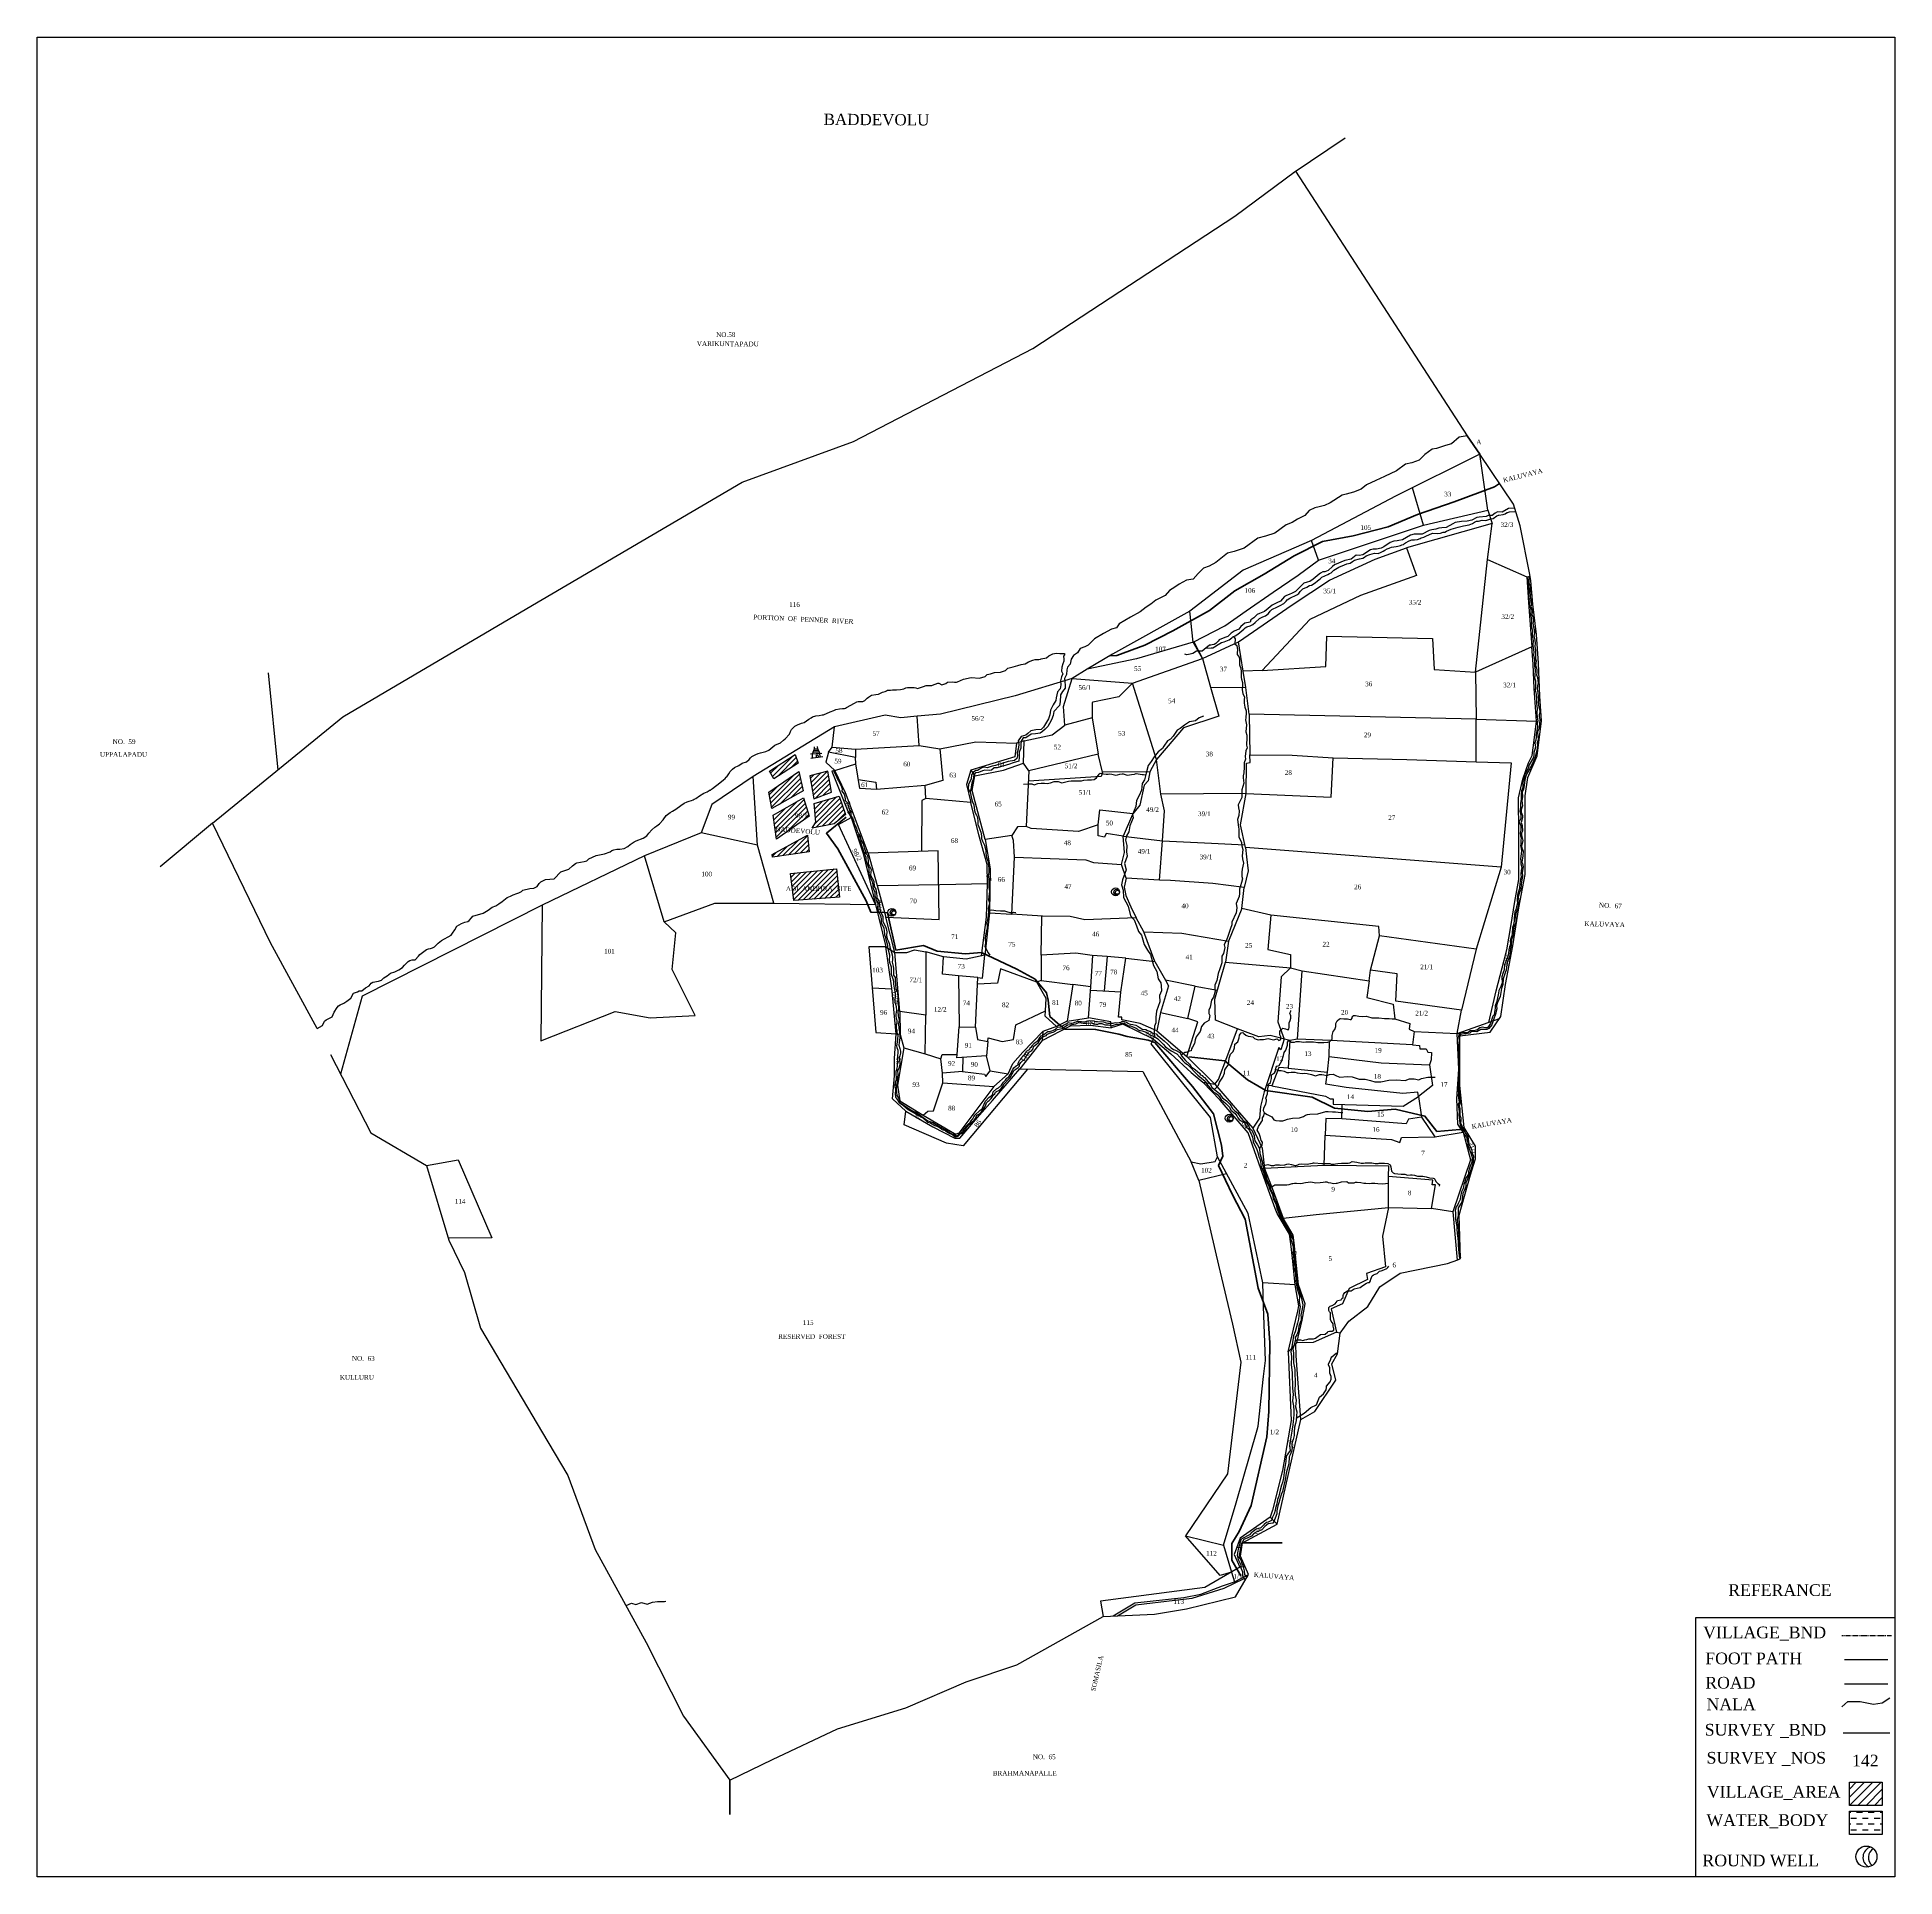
# Model space of a CAD drawing. Header units: millimetres. Extents: x 203 to 1194, y 9 to 989.
import ezdxf

# ---------------------------------------------------------------- set-up
doc = ezdxf.new("R2010")
doc.units = ezdxf.units.MM
doc.header["$MEASUREMENT"] = 0
doc.linetypes.add('ACAD_ISO07W100', pattern=[3, 0, -3])
doc.linetypes.add('BORDER', pattern=[1.75, 0.5, -0.25, 0.5, -0.25, 0, -0.25])
for name, color, linetype, lineweight in [('FOOTPATH', 150, 'ACAD_ISO07W100', 30), ('ROAD', 1, 'Continuous', 25), ('VILL_BOUNDARY', 6, 'BORDER', 30)]:
    doc.layers.add(name, color=color, linetype=linetype, lineweight=lineweight)
for name, color, linetype in [('NALA', 4, 'Continuous'), ('ROUND WELL', 5, 'Continuous'), ('SURVEY_BND', 7, 'Continuous'), ('SURVEY_NO', 7, 'Continuous'), ('TEXT', 7, 'Continuous'), ('VILLAGE_AREA', 1, 'Continuous'), ('WATER_BODY', 4, 'Continuous')]:
    doc.layers.add(name, color=color, linetype=linetype)
doc.styles.get("Standard").update_dxf_attribs({"font": 'TIMES.TTF', "height": 2})

# ---------------------------------------------------------------- blocks, each defined once
blk = doc.blocks.new('ABCD')
at = {"layer": 'VILLAGE_AREA', "linetype": 'ByBlock'}
for points in [[(-0.1, 2.28), (5.8, 2.7)], [(0, 0), (6.41, 0.9)], [(0.82, 2.35), (1.96, 4.93), (3.79, 4.97), (3.5, 6.26)], [(0.97, 0.14), (0.82, 2.35)], [(1.23, 3.28), (4.55, 3.36)], [(1.6, 4.11), (4.17, 4.16)], [(1.96, 4.93), (1.96, 6.05)], [(2.98, 0.42), (2.98, 1.76), (3.72, 1.76), (3.89, 0.55)], [(5.03, 0.71), (4.89, 2.64), (3.79, 4.97)]]:
    blk.add_lwpolyline(points, dxfattribs=at)

msp = doc.modelspace()

# ---------------------------------------------------------------- hatches: boundary and pattern name
at = {"layer": 'VILLAGE_AREA', "linetype": 'ByBlock'}
h = msp.add_hatch(dxfattribs=at)
h.set_pattern_fill('ANSI31', color=256, scale=15, angle=180, style=0)
h.paths.add_polyline_path([(614.81, 574.06), (611.83, 583.93), (595.72, 574.72), (597.44, 561.86)])
h.paths.add_polyline_path([(624.75, 598.07), (615.25, 595.57), (617.4, 583.32), (626.74, 586.96)])
h.paths.add_polyline_path([(609.05, 602.38), (607.4, 607.08), (593.67, 598.12), (595.99, 594.07)])
h.paths.add_polyline_path([(630.94, 584.87), (617.57, 580.84), (618.48, 570.92), (616.42, 567.75), (628.19, 570.08), (634.33, 575.07)])
h.paths.add_polyline_path([(613.93, 564.01), (595.17, 553.77), (595.33, 552.3), (614.92, 555.13)])
h.paths.add_polyline_path([(629.42, 546.11), (604.84, 543.52), (606.72, 529.08), (631.11, 530.89)])
h.paths.add_polyline_path([(609.4, 597.86), (593.41, 586.89), (595.01, 578.18), (611.64, 587.56)])
at = {"layer": 'VILLAGE_AREA'}
h = msp.add_hatch(dxfattribs=at)
h.set_pattern_fill('ANSI31', color=256, scale=25, angle=180, style=0)
h.set_pattern_definition([(225, (-529.636, -1148.903), (2.2097087, -2.2097087), [])])
h.paths.add_polyline_path([(1169.66, 59.07), (1169.66, 46.64), (1187.19, 46.64), (1187.19, 59.07)])
at = {"layer": 'WATER_BODY'}
h = msp.add_hatch(dxfattribs=at)
h.set_pattern_fill('DASH', color=256, scale=25, angle=180, style=0)
h.set_pattern_definition([(180, (-529.636, -1138.4162), (-3.125, -3.125), [3.125, -3.125])])
h.paths.add_polyline_path([(1169.66, 43.56), (1169.66, 31.12), (1187.19, 31.12), (1187.19, 43.56)])

# ---------------------------------------------------------------- linework, layer by layer
at = {"linetype": 'ByBlock', "lineweight": 30}
msp.add_lwpolyline([(1193.88, 8.59), (203.14, 8.59), (203.14, 989.47), (1193.88, 989.47)], close=True, dxfattribs=at)
msp.add_lwpolyline([(1087.78, 146.8), (1193.88, 146.8), (1193.88, 8.59), (1087.78, 8.59)], close=True)
at = {"layer": 'FOOTPATH', "linetype": 'ByBlock', "lineweight": 40}
for points in [[(775.2, 659.55), (778.92, 659.77), (793.81, 665.33), (808.86, 672.99), (828.4, 683.78), (841.95, 694.31), (857.53, 703.12), (873.47, 712.86), (888.69, 720.52), (905, 723.6), (923.65, 728.45), (939.24, 734.96), (958.78, 741.69), (980.35, 749.71), (983.02, 751.51)], [(634.67, 573.66), (624.1, 564.99), (630.16, 556.75), (645.31, 528.94), (647.75, 522.99), (655.18, 522.81), (656.73, 522.59), (661.12, 502.71), (675.88, 505.19), (683.2, 502.09), (698.18, 500.74), (706.81, 501.46), (725.68, 492.57), (735.34, 487.13), (741.41, 479.93), (742.37, 476.07), (743.2, 467.39), (748.47, 462.68), (751.33, 460.61), (767.62, 460.39), (779.94, 457.82), (784.44, 456.64), (795.71, 454.61), (799.17, 453.4), (819.29, 430.07), (830.44, 415.42), (834.86, 398.64), (835.56, 392.92), (833.25, 387.81), (840.71, 372.22), (847.31, 359.32), (854.38, 322.49), (859.48, 308.67), (860.57, 293.29), (860.07, 256.63), (858.88, 243.19), (850.63, 206.6), (844.27, 192.75), (840.22, 186.35), (840.28, 177.44), (845.06, 169.02)], [(817.4, 445.76), (836.56, 443.61), (848.64, 433.54), (854.11, 430.42), (858.41, 427.9), (883.18, 424.37), (895.09, 418.36), (912.74, 416.58), (927.38, 417.93), (943.3, 414.24), (949.69, 405.91), (961.88, 406.98), (963.23, 406.8)]]:
    msp.add_lwpolyline(points, dxfattribs=at)
at = {"layer": 'FOOTPATH', "linetype": 'ByBlock', "ltscale": 0.01}
msp.add_lwpolyline([(1166.99, 124.51), (1190.19, 124.51)], dxfattribs=at)
at = {"layer": 'NALA', "linetype": 'ByBlock'}
for points in [[(965.82, 776.88), (961.5, 776.16), (957.35, 772.68), (954.31, 771.74), (949.44, 770.14), (947.07, 769.75), (943.25, 766.99), (940.14, 763.99), (936.33, 762.6), (932.95, 761.72), (928.08, 758.17), (921.67, 755.14), (917.02, 753.09), (912.09, 750.71), (909.21, 748.39), (905.17, 746.79), (901.3, 745.74), (899.2, 745.35), (892.77, 741.25), (889.78, 739.81), (886.91, 739.09), (884.59, 738.49), (881.6, 737.1), (879.22, 734.45), (875.38, 732.39), (872.45, 730.62), (869.24, 729.41), (863.27, 725.04), (858.24, 723.33), (854.2, 722.34), (846.95, 716.96), (841.53, 715.25), (837.99, 714.36), (831.73, 709.32), (828.19, 707.33), (825.25, 706.33), (822.27, 703.57), (819.72, 700.53), (816.05, 700.01), (812.13, 697.86), (809.86, 696.31), (807.09, 694.49), (804.72, 691.78), (799.73, 689.33), (797.08, 687.23), (794.65, 685.52), (791.33, 683.03), (786.24, 680.16), (780.26, 676.72), (778.82, 674.62), (776.11, 673.79), (771.91, 671.53), (766.98, 668.76), (763.65, 665.31), (761.88, 664.43), (759.45, 663.6), (757.9, 661.22), (755.91, 659.84), (754.53, 657.86), (754.14, 655.13), (752.59, 653.53), (752.2, 652.09), (752.09, 649.72), (750.99, 647.56), (751.43, 644), (751.43, 642.29), (750.04, 640.52), (748.83, 638.75), (748.72, 635.11), (748.33, 633.17), (745.39, 629.94), (744.95, 627.84), (744.12, 625.46), (742.96, 623.59), (742.07, 621.93), (740.75, 620.49), (739.36, 619.33), (738.15, 618.39), (735.49, 618.01), (733.33, 617.79), (730.5, 615.89), (729.01, 615.83), (727.96, 614.12), (727.68, 612.41), (727.74, 610.37), (726.8, 608.21), (726.8, 605.56), (726.69, 603.44), (723.65, 602.56), (721.71, 601.84), (715.07, 599.85), (713.47, 599.85), (712.14, 598.64), (710.98, 598.42), (708.55, 598.69), (707.39, 598.25), (705.13, 597.39), (703.54, 597.28), (702.61, 596.23), (702.3, 593.75), (701.72, 592.55), (701.41, 590.81), (701.02, 588.28), (700.78, 587.11)], [(991.12, 738.36), (987.79, 738.21), (984.44, 736.24), (982.01, 736.46), (980.65, 735.74), (979.05, 734.46), (977.87, 734.46), (977.02, 734.38), (975.92, 733.87), (972.21, 733.63), (970.96, 733.35), (968.34, 731.92), (965.71, 731.33), (962.81, 731.15), (959.35, 730.69), (958.13, 729.97), (954.59, 728.04), (952.32, 727.86), (950.76, 727.64), (949.05, 727.19), (946.91, 726.86), (945.55, 726.35), (941.82, 724.54), (940.03, 724.51), (937.55, 724.43), (935.56, 723.86), (931.26, 721.45), (929.27, 721.1), (928.44, 720.92), (926.66, 720.77), (924.65, 719.98), (921.33, 717.68), (919.84, 716.93), (917.48, 716.47), (915.75, 716.43), (914.26, 716.19), (910.18, 713.49), (908.19, 713.06), (906.55, 713.21), (903.95, 711.17), (900.63, 710.38), (895.1, 708.19), (893.97, 707.27), (891.64, 705.19), (889.8, 704.38), (888.8, 704.33), (887.57, 703.66), (886.83, 703.13), (883.75, 700.47), (881.87, 699.31), (880.54, 698.96), (878.67, 698.31), (877.47, 697.04), (874.16, 693.97), (872.39, 693.01), (870.81, 692.33), (869.45, 691.7), (868.38, 691.22), (866.16, 688.84), (864.23, 687.84), (861.71, 686.56), (859.65, 684.86), (857.68, 683.29), (855.05, 682.24), (853.85, 681.61), (852.58, 680.45), (852.01, 679.9), (850.45, 678.81), (850, 677.53), (847.18, 676.99), (845.07, 675.18), (844.03, 673.77), (841.57, 672.84), (839.93, 671.69), (838.13, 669.97), (836.47, 669.36), (833.49, 668.08), (833.07, 667.51), (831.72, 666.24), (830.94, 665.63), (829.71, 665.41), (829.12, 665.38), (828.36, 665.33), (825.56, 662.96), (824.38, 662.18), (823.25, 662.01), (821.38, 662.01), (819.49, 660.8), (818, 660.41), (816.2, 660.14), (815.22, 660.46)], [(826.39, 663.67), (829.22, 663.87), (830.17, 663.87), (831.1, 664.49), (832.97, 665.74), (833.81, 666.26), (834.85, 666.69), (836.18, 666.99), (838.82, 668.09), (840.26, 669.14), (840.88, 669.71), (842.05, 670.23), (843.52, 671.1), (844.53, 671.99), (846.6, 673.82), (847.41, 674.5), (848.36, 674.99), (850.05, 675.56), (851.49, 676.24), (852.71, 677.46), (854.97, 679.59), (856.87, 680.43), (858.23, 680.95), (859.81, 682.17), (860.7, 683.39), (861.55, 684.31), (864.6, 685.79), (866.09, 686.39), (868.1, 687.47), (869.19, 688.69), (869.71, 689.48), (871.2, 690.4), (874.88, 692.07), (875.94, 692.89), (876.75, 693.84), (877.43, 694.7), (878.14, 695.25), (880.2, 696.28), (881.72, 697.07), (882.79, 697.33), (884.81, 698.58), (886.06, 699.61), (887.33, 700.75), (888.28, 701.51), (889.8, 702.24), (891.54, 703.03), (892.44, 703.44), (893.31, 703.95), (894.75, 705.2), (896.49, 706.42), (897.39, 706.94), (900.38, 708.09), (901.55, 708.63), (903.48, 708.93), (904.7, 709.85), (905.76, 710.56), (908.4, 711.24), (910.08, 711.64), (911.11, 712.29), (911.93, 712.92), (913.87, 713.67), (916.31, 714.27), (918.27, 714.17), (919.59, 714.68), (921, 715.35), (921.97, 715.96), (923.19, 716.64), (924.12, 717.02), (924.56, 717.23), (925.48, 717.62), (927.89, 717.96), (928.84, 718.15), (930.18, 718.49), (930.96, 718.72), (931.78, 718.97), (932.31, 719.43), (932.92, 719.86), (934.91, 721.01), (936.3, 721.48), (937.65, 721.54), (939.31, 721.67), (940.73, 722.24), (941.31, 722.45), (942.01, 722.64), (942.7, 722.85), (943.38, 723.16), (946, 724.49), (947.46, 724.97), (950.17, 724.78), (951.5, 725.07), (952.91, 725.52), (953.82, 725.5), (954.78, 726.04), (957.19, 727.12), (960.95, 728.23), (963.77, 728.89), (966.78, 729.52), (968.67, 730.21), (969.68, 730.87), (970.72, 731.35), (971.83, 731.48), (973.85, 731.96), (975.8, 731.68), (977.36, 732.29), (977.89, 732.42), (979.73, 732.81), (981.6, 734.21), (982.52, 734.62), (982.74, 734.66), (985.07, 734.92), (986.08, 735.36), (986.79, 735.81), (987.04, 735.95), (987.42, 736.12), (987.76, 736.19), (988.31, 736.35), (991.69, 736.48)], [(998.68, 702.07), (998.72, 698.55), (999.36, 696.95), (999.24, 695.08), (999.31, 694.42), (999.7, 693.44), (999.42, 691.17), (999.56, 690.15), (1000.08, 689.57), (1000.08, 688.05), (1000.08, 687.02), (999.8, 685.83), (1000.16, 685), (1000.55, 683.73), (1000.25, 681.61), (1001.06, 680), (1001.12, 678.35), (1000.78, 676.78), (1001.3, 674.24), (1001.66, 672.91), (1001.65, 671.46), (1001.4, 670.35), (1001.91, 667.9), (1002.07, 666.33), (1001.82, 664.54), (1002.26, 662.6), (1002.22, 660.56), (1002.24, 657.99), (1002.59, 657.01), (1002.45, 655.49), (1002.26, 654.68), (1002.84, 653.09), (1002.86, 652.07), (1002.99, 650.53), (1002.76, 649.42), (1003.24, 648), (1003.24, 647.87), (1003.68, 645.26), (1003.27, 643.86), (1003.07, 641.82), (1003.52, 640.02), (1003.73, 637.88), (1003.89, 635.74), (1003.68, 634.86), (1003.97, 632.27), (1004.51, 630.05), (1004.34, 628.76), (1004.16, 628.11), (1004.16, 627.08), (1004.49, 625.59), (1004.29, 623.53), (1004.25, 621.47), (1004.09, 620.51), (1003.39, 619.02), (1003.41, 616.44), (1003.75, 615.31), (1003.05, 613.18), (1003.39, 611.38), (1003.05, 610.14), (1002.38, 607.4), (1001.94, 605.09), (1000.95, 603.07), (999.27, 599.42), (997.7, 596.79), (996.95, 594.87), (996.51, 593.34), (996.19, 590.59), (995.82, 588.3), (995.16, 587.11), (995.36, 584.44), (994.99, 582.42), (995.26, 579.71), (994.67, 577.56), (994.59, 576.25), (995.3, 574.55), (995.34, 573.39), (994.59, 570.78), (995.17, 569.16), (995.24, 566.07), (994.81, 565.04), (994.75, 564.12), (995.01, 563.35), (995.4, 561.17), (994.73, 558.11), (994.99, 557.24), (995.6, 555.38), (995.44, 553.04), (995.01, 549.62), (995.32, 548.86), (995.6, 547.1), (995.11, 544.01), (995.27, 542.26), (994.83, 538.91), (994.63, 537.94), (994.41, 535.01), (993.7, 533.48), (993.06, 531.04), (993.4, 529.04), (993.22, 526.8), (992.65, 524.58), (991.75, 522.21), (991.58, 520.44), (991.77, 518.75), (991.69, 517.34), (990.63, 514.73), (990.49, 513.22), (990.43, 511.1), (989.46, 508.13), (989.23, 505.2), (988.65, 502.57), (988.5, 499.62), (988.02, 498.05), (987.24, 496.76), (986.78, 493.77), (986.62, 492.05), (986.21, 491.06), (984.97, 487.45), (984.83, 484.34), (984.05, 482.21), (983.32, 478.02), (982, 474.82), (981.48, 472.97), (981.58, 471.41), (981.28, 470.09), (981.03, 469.14), (979.89, 465.57), (979.03, 462.91), (977.3, 460.86), (976.31, 460.34), (973.07, 460.34), (970.92, 459.2), (969.72, 459.25), (968.85, 459.3), (968.04, 459.24), (967.25, 458.47), (966.03, 458.19), (965.04, 458.1), (963.96, 458.11), (962.24, 457.74), (961.83, 457.19), (961.62, 455.94), (961.76, 454.96), (961.59, 451.59), (961.6, 449.79), (961.65, 448.56), (961.7, 446.83), (961.74, 444.94), (961.68, 440.36), (961.55, 436.88), (961.47, 433.8), (961.62, 431.41), (961.28, 428.12), (961.76, 425.43), (961.74, 423.36), (962.21, 421.4), (961.53, 419.75), (961.96, 418.13), (961.87, 416.31), (961.91, 414.78), (962.36, 413.31), (962.49, 411.68), (962.27, 410.66), (963, 409.04), (964.23, 406.39), (965.05, 404.66), (966.2, 403.36), (966.75, 399.37), (967.05, 398.48), (968.24, 396.29), (968.28, 394.83), (969.17, 392.89), (968.96, 390.69), (968.77, 388.7), (968.03, 386.56), (967.22, 384.01), (966.06, 380.61), (965.11, 378.63), (965.01, 376.73), (964.11, 374.35), (963.42, 372.97), (962.92, 368.38), (960.94, 365.26), (960.97, 361.14), (960.47, 359.15), (960.87, 356.41), (961.16, 353.17), (960.92, 352.07), (961.37, 350.67), (961.23, 348.31), (961.44, 346.94), (961.68, 340.17), (962.27, 338.62)], [(997.6, 701.67), (998.32, 698.85), (998.45, 697.05), (998.62, 694.37), (998.82, 693.65), (998.77, 691.61), (998.5, 690.93), (999.45, 689.03), (999.12, 687.21), (999.2, 686.07), (999.77, 683.87), (999.55, 681.52), (1000.18, 679.41), (1000.1, 677.78), (1000, 676.03), (1000.3, 674.23), (1000.63, 672.7), (1000.53, 671.15), (1000.45, 670.4), (1000.98, 667.65), (1000.8, 665.4), (1001.02, 663.7), (1001.35, 661.68), (1001.15, 659.96), (1001.63, 657.67), (1001.77, 655.21), (1001.77, 654.19), (1001.85, 652.98), (1002.01, 652.08), (1001.83, 648.99), (1001.74, 647.86), (1002.31, 646.32), (1002.18, 642.9), (1002.09, 641.29), (1002.67, 639.13), (1002.84, 636.85), (1002.84, 634.25), (1003.13, 631.49), (1002.95, 629.11), (1003.13, 626.88), (1003.55, 625), (1003.15, 623.7), (1003.37, 621.63), (1002.95, 619.8), (1002.6, 617.69), (1002.51, 616.31), (1002.36, 614.59), (1001.94, 613.14), (1002.18, 610.97), (1001.94, 609.69), (1001.43, 607.99), (1001.39, 606.86), (1001.1, 605.34), (998.88, 601.42), (998.26, 599.46), (996.62, 596.74), (996.04, 593.3), (995.54, 592.19), (995.51, 589.49), (994.74, 587.69), (994.6, 585.42), (994.63, 583.24), (994.21, 580.9), (994.24, 578.91), (993.96, 576.86), (994.46, 574.55), (994.38, 572.86), (993.54, 571.06), (994.49, 568.94), (994.49, 566.65), (994.1, 565.1), (994.26, 563.63), (994.57, 562.52), (994.42, 561.22), (994.47, 559.24), (994.31, 558.27), (994.53, 556.89), (994.71, 555.55), (994.53, 554.38), (994.35, 552.5), (994.28, 551.6), (994.33, 549.69), (994.46, 548.76), (994.87, 546.79), (994.57, 545.36), (994.33, 542.98), (994.58, 541.51), (994.23, 540.59), (994, 539.33), (993.93, 538.26), (993.78, 536.17), (993.67, 535.51), (992.8, 532.96), (992.56, 531.94), (992.54, 529.33), (992.6, 527.82), (992.14, 525.83), (991.73, 524.43), (991.24, 523.2), (990.94, 519.74), (990.87, 518.13), (990.31, 515.68), (989.91, 514.68), (989.85, 511.42), (989.39, 509.96), (989.01, 508.91), (988.72, 507.61), (988.9, 505.85), (988.4, 504.45), (988.02, 502.78), (987.81, 501.06), (987.26, 498.83), (986.89, 498.19), (986.25, 496.14), (985.69, 495.08), (985.47, 492.18), (984.85, 490.2), (984.25, 488.54), (984.34, 487.43), (984.52, 485.97), (984.39, 485.34), (983.69, 483.36), (982.73, 481.15), (982.54, 479.82), (981.86, 476.43), (981.39, 474.92), (980.74, 473.02), (980.71, 471.79), (980.52, 470.68), (980.11, 468.17), (979.55, 467.56), (978.64, 464.75), (978.16, 463.57), (977.44, 462.55), (976.72, 461.3), (975.73, 461.21), (974.72, 461.45), (973.71, 461.55), (972.57, 461.18), (970.97, 460.02), (969.22, 459.73), (968.09, 459.71), (967.38, 459.67), (966.2, 458.67), (964.96, 458.68), (963.42, 458.78), (962.26, 458.34), (961.37, 457.75), (961.15, 456.68), (961.58, 454.76), (961.27, 453.06), (961.18, 452.21), (961.39, 450.52)], [(841.19, 669.85), (842.14, 668.66), (841.94, 666.02), (842.96, 665.15), (843.33, 662.81), (843.18, 661.25), (843.16, 660.27), (844.23, 658.86), (844.29, 657.58), (844.39, 655.98), (844.39, 654.88), (845.06, 652.92), (845.29, 651.26), (845.2, 648.13), (845.5, 647.11), (845.97, 645.4), (846.01, 643.6), (845.76, 641.6), (846.23, 639.41), (847.02, 637.78), (846.88, 636.08), (846.92, 634.31), (847.29, 632.16), (847.86, 630.28), (847.96, 629.27), (847.81, 626.52), (847.62, 625.56), (848.14, 622.86), (847.84, 619.1), (848.23, 617.38), (848.23, 616.12), (848.13, 611.91), (848.55, 610.6), (847.76, 608.91), (847.37, 605.86), (847.61, 604.5), (846.79, 602.62), (846.82, 600.26), (846.71, 597.2), (846.27, 595.63), (846.35, 594.48), (846.77, 591.8), (846.14, 589.87), (845.59, 588.09), (845.64, 584.16), (843.71, 580.1), (843.89, 578.54), (844.18, 577.05), (844.05, 574.4), (843.24, 572.36), (843.89, 568.28), (844.05, 567.18), (843.97, 565.61), (844.1, 562.88), (845.38, 560.29), (845.54, 558.26), (846.17, 556.35), (845.85, 552.99), (845.96, 551.42), (846.48, 549.1), (845.83, 545.91), (845.59, 544.27), (845.7, 542), (846.04, 540.74), (845.36, 538.76), (844.41, 535.24), (844.31, 532.94), (844.13, 531.27), (842.66, 527.6), (842.92, 525.3), (842.66, 522.56), (840.2, 517.63), (840.23, 516.11), (839.52, 514.21), (838.14, 509.93), (837.64, 508.47), (836.25, 505.47), (836.49, 504.1), (835.83, 500.96), (835, 499.45), (834.89, 495.85), (833.85, 492.75), (832.96, 490.32), (832.35, 486.51), (831.26, 484.05), (831.13, 482.25), (831.41, 480.75), (830.44, 477.69), (829.37, 475.94), (828.77, 472.27), (828.09, 470.63), (828.04, 468.83), (828.61, 467.86), (828.02, 465.16), (825.59, 463.72), (824.17, 461.98), (823.38, 459.35), (821.34, 456.41), (820.65, 454.93), (820.36, 452.96), (819.31, 450.96), (818.81, 450.08), (818.58, 449), (817.79, 448.81), (815.67, 448.05), (815.19, 448.05), (814.22, 447.37), (813.78, 447.11), (813.24, 446.68)], [(352.4, 460.88), (355.37, 462.57), (356.42, 464.82), (357.27, 465.57), (360.52, 467.07), (361.62, 469.66), (363.17, 472.16), (363.92, 473.06), (364.82, 473.61), (366.62, 474.45), (368.32, 475.5), (370.41, 477.1), (371.92, 479.76), (373.92, 480.46), (374.82, 480.91), (376.32, 480.91), (378.31, 482.51), (380.21, 483.66), (381.21, 485), (382.16, 485.7), (385.16, 486.2), (386.71, 486.75), (388.01, 487.85), (389.77, 488.93), (391.67, 490.38), (393.97, 491.12), (396.07, 492.12), (397.97, 493.37), (399.12, 494.62), (400.27, 495.97), (401.02, 496.67), (401.97, 497.16), (403.17, 497.56), (404.02, 497.56), (404.82, 497.56), (406.46, 499.41), (407.16, 500.41), (410.73, 503.02), (411.87, 503.37), (412.92, 503.52), (414.07, 503.97), (415.12, 504.52), (417.07, 506.37), (418.72, 507.87), (423.93, 510.68), (424.58, 511.73), (425.98, 513.48), (426.88, 515.53), (429.43, 516.82), (431.18, 517.62), (432.78, 518.02), (433.53, 518.42), (434.82, 519.97), (435.47, 520.77), (440.94, 522.35), (443.69, 523.94), (445.79, 525.59), (447.84, 526.39), (449.44, 527.34), (451.09, 528.59), (452.84, 530.08), (453.89, 530.83), (455.59, 531.38), (456.94, 532.13), (459.03, 532.83), (460.08, 533.18), (461.53, 533.93), (462.18, 534.73), (465.89, 535.64), (467.99, 535.74), (469.89, 536.64), (470.94, 538.14), (471.74, 539.04), (474.32, 540.4), (478.95, 540.64), (482.48, 544.38), (486.69, 545.87), (488.72, 547.62), (490.16, 548.81), (491.04, 549.29), (494.92, 549.92), (496.25, 550.34), (497.44, 551.36), (501.24, 553.09), (505.68, 553.96), (508.8, 555.19), (509.6, 555.78), (510.69, 556.23), (512.27, 556.51), (513.88, 556.51), (516.23, 556.95), (518.12, 558), (519.46, 559.08), (521.45, 560.38), (522.61, 561.04), (526.29, 562.32), (528.22, 563.72), (529.31, 565.04), (531.02, 566.76), (532.6, 568.3), (533.54, 568.93), (535.05, 570.01), (537.09, 572.12), (538.52, 574.42), (540.68, 576.04), (542, 576.87), (543.67, 577.9), (546.43, 579.73), (548.24, 581.12), (549.76, 581.71), (550.87, 582.15), (552.12, 582.47), (552.95, 582.84), (553.62, 583.21), (554.47, 583.58), (555.09, 584.02), (555.73, 584.43), (556.36, 584.97), (558.63, 586.4), (560.46, 587.09), (561.49, 587.78), (561.75, 587.96), (562.23, 587.96), (562.79, 588.6), (563.4, 588.93), (567.17, 591.94), (569.2, 593.54), (570.14, 594.19), (570.66, 594.85), (570.88, 595.14), (572, 596.76), (572.8, 597.97), (573.92, 599.21), (575.05, 600.06), (577.28, 601.19), (579.1, 602.42), (581.39, 603.1), (582.84, 604.28), (583.59, 605.27), (584.3, 605.96), (585.43, 606.53), (586.39, 606.97), (587.58, 607.55), (588.95, 607.91), (591.71, 608.58), (593.41, 609.4), (595.5, 611.08), (596.61, 612.01), (599.58, 613.25), (601.2, 614.57), (602.11, 615.44), (604.4, 617.91), (604.98, 619.18), (605.45, 620.41), (607.23, 622.12), (608.66, 622.75), (610.81, 623.66), (612.13, 624.15), (614.67, 625.83), (616.01, 626.63), (616.67, 627.04), (618.38, 627.59), (620.17, 627.87), (621.82, 628.11), (622.48, 628.14), (622.48, 628.14), (626.04, 629.69), (628.04, 630.43), (629.17, 630.93), (630.99, 631.31), (632.69, 631.53), (633.71, 631.61), (634.29, 631.78), (634.81, 632.11), (639.06, 634.43), (640.3, 635.03), (640.96, 635.25), (642.5, 635.25), (643.55, 635.25), (644.54, 635.86), (645.72, 636.98), (646.6, 637.64), (648.17, 638.55), (650.45, 638.91), (651.77, 639.1), (653.99, 640.17), (655.39, 640.63), (656.12, 640.96), (656.7, 641.23), (658.26, 641.23), (659.29, 641.4), (660.42, 641.47), (661.42, 641.47), (663.52, 641.69), (665.32, 642.07), (666.41, 642.59), (667.37, 642.7), (668.4, 642.69), (670.11, 642.69), (670.94, 642.67), (671.74, 642.47), (672.73, 642.22), (675.81, 643.32), (677.2, 643.82), (678.6, 643.82), (679.99, 643.78), (680.29, 643.78), (681.58, 644.32), (682.15, 644.5), (683.4, 644.96), (684, 645.03), (685.69, 644.13), (687.67, 644.94), (688.62, 645.64), (691.39, 645.73), (692.4, 645.62), (693.51, 645.54), (694, 645.75), (697.18, 647.19), (701.28, 647.98), (705.65, 647.76), (708.67, 648.52), (709.73, 649.61), (711.55, 650.01), (713.69, 650.72), (716.94, 650.92), (719.66, 651.71), (720.85, 652.98), (723.62, 653.82), (726.23, 654.5), (727.94, 654.99), (730.12, 655.37), (731.77, 656.37), (734.23, 657.28), (735.34, 657.63), (737.35, 657.74), (738.25, 657.8), (738.52, 657.96), (741.43, 658.59), (742.71, 659.56), (743.77, 660.16), (744.82, 660.59), (745.69, 660.92), (747, 660.95), (748.6, 660.89), (751.04, 660.84), (751.03, 660.19), (750.45, 659.35), (750.64, 657.77), (750.72, 656.72), (750.18, 655.3), (749.58, 653.63), (749.5, 651.35), (750.21, 650), (749.47, 648.37), (748.93, 646.2), (749.04, 644.12), (748.77, 642.06), (747.3, 640.43), (746.59, 637.3), (746.46, 635.81), (744.96, 633.5), (743.58, 630.58), (743.17, 628.16), (742.46, 626.02), (739.8, 621.52), (738.57, 620.29), (735.77, 620.23), (733.06, 619.63), (731.48, 618.25), (730.45, 617.36), (727.87, 616.6), (726.35, 614.36), (726.67, 612.54), (726.59, 610.64), (725.86, 607.86), (725.94, 606.26), (725.69, 604.88), (724.31, 603.85), (720.91, 603.19), (714.24, 601.17), (712.38, 600.81), (709.86, 599.86), (708.3, 600.2), (706.87, 599.92), (704.68, 598.54), (703.79, 598.48), (702.48, 597.66), (701.42, 596.17), (701.33, 593.77), (699.93, 591.2), (699.71, 588.8), (700.18, 587.65), (700.78, 587.11), (701.1, 585.39), (701.42, 583.54), (701.95, 581.77), (702.68, 580.21), (703.1, 577.22), (703.4, 575.9), (704.15, 574.64), (704.49, 573.96), (704.81, 571.73), (704.9, 569.6), (705.37, 568.43), (706.5, 565.58), (706.86, 563.64), (706.8, 562.22), (707.38, 560.73), (708.31, 558.73), (708.49, 557.79), (709.11, 556.05), (709.06, 554.39), (709.23, 553.17), (709.47, 552.17), (710.39, 549.86), (710.32, 548.8), (710.47, 547.56), (710.66, 546.24), (710.62, 543.76), (710.26, 542.97), (710.74, 540.49), (710.76, 539.79), (710.61, 536.49), (710.85, 534.87), (710.97, 534.1), (710.6, 531.35), (710.5, 529.49), (710.97, 527.93), (710.68, 526.53), (710.42, 524.97), (710.5, 524.06), (712.17, 524.13), (713.3, 524.09), (714.45, 523.87), (716.97, 523.57), (718.99, 523.64), (720.16, 523.22), (721.83, 522.79), (723.41, 522.73), (723.94, 522.85), (724.84, 522.7), (725.16, 522.7)], [(825.24, 627.42), (822.84, 626.51), (820.94, 624.95), (817.7, 624.36), (815.08, 622.67), (812.65, 620.88), (811.09, 620.01), (808.99, 616.76), (807.59, 615.26), (805.95, 614.29), (804.02, 611.44), (803.22, 610.15), (800.92, 608.41), (798.88, 605.69), (797.35, 603.35), (795.62, 601.1), (794.57, 597.07), (793.72, 593.48), (792.38, 591.6), (792.18, 587.96), (790.81, 585.12), (789.51, 582.4), (789.01, 579.28), (787.35, 575.02), (787.69, 573.31), (785.81, 568.95), (785.44, 565.76), (784.17, 563.62), (783.59, 561.36), (784.21, 558.57), (784.07, 555.08), (784.48, 552.79), (783.08, 548.84), (783.94, 545.44), (781.92, 540.16), (781.41, 537.56), (782.37, 534.63), (782.5, 530.71), (785, 526.19), (786.26, 521.05), (788.17, 518.9), (789.36, 515.68), (790.42, 512.65), (792.12, 510.67), (793.52, 505.62), (795.33, 502.62), (796.94, 500.44), (798.44, 494.42), (800.21, 491.32), (801.07, 487.4), (802.41, 485.23), (802.58, 483.63), (802.76, 481.07), (801.63, 478.55), (801.8, 475.14), (800.12, 470.11), (799.74, 466.93), (799.7, 464), (799.01, 462.23), (798.85, 458.26), (799, 456.63)], [(627.8, 598.5), (629.63, 594.82), (630.14, 593.52), (630.6, 592.88), (632.13, 589.69), (632.51, 588.78), (632.33, 587.41), (633.57, 585.84), (633.97, 584.59), (634.04, 582.96), (634.11, 582.45), (635.28, 581.27), (635.59, 579.59), (635.97, 578.57), (636.32, 577.55), (637.03, 576.57), (637.12, 575.29), (637.16, 574.36), (638.05, 573.25), (638.76, 571.32), (638.87, 569.83), (639.93, 568.1), (640.4, 566.26), (640.6, 565.6), (641.3, 564.85), (642.13, 563.4), (642.24, 562.05), (642.39, 561.43), (643.68, 559.37), (644.19, 557.22), (644.98, 555.28), (644.85, 554.37), (645.89, 553.29), (646.23, 551.68), (646.34, 550.35), (646.38, 549.25), (646.58, 548.23), (646.98, 547.43), (647.86, 545.73), (647.59, 542.92), (648.52, 541.14), (649.18, 539.78), (649.41, 539.3), (649.49, 536.59), (650.34, 535.24), (650.76, 532.96), (650.88, 531.39), (650.92, 530.38), (652.11, 529.1), (652.22, 528.07), (652.59, 525.05), (652.7, 523.67), (654.21, 520.71), (654.21, 519.57), (654.21, 518.11), (654.89, 516.56), (655.59, 515.23), (655.88, 514.21), (656.27, 512.37), (656.11, 510.41), (656.45, 508.75), (657.2, 507.36), (657.71, 505.72), (657.95, 504.31), (658.51, 502.64), (659.19, 500.26), (659.24, 498.79), (659.26, 497.66), (659.06, 496.32), (659.75, 494.15), (659.9, 492.88), (659.87, 491.73), (659.85, 490.6), (659.88, 489.32), (660.73, 488.1), (660.76, 486.8), (660.88, 484.25), (661.04, 482.31), (661.77, 480.52), (661.96, 479.82), (662.2, 477.53), (662.09, 475.49), (661.9, 474.88), (662.48, 473.04), (662.46, 470.77), (662.18, 470.15), (662.38, 467.49), (662.92, 465.42), (662.59, 463.58), (662.68, 460.9), (662.98, 459.22), (663.14, 455.9), (662.8, 453.48), (662.65, 452.04), (663.19, 450.33), (663.5, 448.79), (663.53, 447.71), (663.19, 446.27), (662.87, 445.44), (663.16, 442.77), (663.18, 441.59), (662.74, 439.59), (661.96, 438.51), (662.17, 436.3), (661.58, 431.39), (661.31, 428.68), (661.62, 425.26), (662.44, 423.72), (663.27, 421.52), (666.5, 419.31), (669.34, 417.45), (672.34, 415.93), (678.24, 411.71), (680.78, 410.75), (684.75, 408.43), (688.8, 406.23), (690.17, 405.16), (692.19, 404.27), (693.67, 403.65), (695.18, 404.84), (696.38, 404.91), (697.3, 405.84), (697.88, 406.48), (698.13, 407.07), (699.34, 408.7), (699.78, 409.34), (700.22, 409.71), (702.82, 412.12), (703.5, 413.01), (704.35, 414.75), (705.27, 415.17), (705.93, 415.66), (706.85, 416.42), (707.84, 417.86), (708.61, 418.95), (709.11, 420.22), (709.43, 421.27), (710.34, 422.08), (710.84, 422.55), (711.61, 423.21), (711.96, 423.53), (713.14, 425.58), (713.83, 426.14), (714.2, 426.92), (714.73, 427.33), (716.04, 427.9), (717.29, 428.89), (718.11, 430.17), (718.83, 431.32), (721.25, 433.88), (722.21, 434.99), (722.56, 435.79), (723.54, 437.36), (724.07, 438.48), (725.17, 439.22), (726.29, 440.13), (726.98, 440.82), (727.04, 441.78), (727.71, 442.86), (728.78, 443.76), (729.58, 444.09), (730.5, 445.82), (731.42, 447.18), (732.3, 448.43), (733.39, 448.99), (734.34, 450.14), (734.59, 451.23), (735.38, 451.96), (736.03, 452.56), (737, 453.3), (737.6, 454.22), (738.5, 455.65), (739.29, 456.42), (741.4, 457.26), (741.58, 457.7), (742.6, 458.28), (743.3, 458.56), (743.77, 458.63), (744.23, 458.73), (744.93, 458.95), (746.04, 459.56), (746.6, 460.03), (747.37, 460.43), (749.81, 460.92), (751, 461.71), (752, 462.36), (752.7, 462.84), (754.8, 463), (756.04, 463.2), (757.06, 463.48), (758.51, 464.06), (758.94, 464.17), (761.05, 463.82), (762.2, 463.68), (762.88, 463.68), (765.27, 463.85), (766.79, 463.41), (767.71, 463.27), (768.85, 463.27), (769.54, 463.55), (770.87, 463.59), (772.14, 463.07), (772.82, 462.86), (773.59, 462.9), (774.26, 462.89), (775.16, 462.75), (776.18, 462.4), (778.85, 463.15), (780.16, 463.09), (781.07, 463.49), (781.78, 463.73), (782.96, 463.69), (783.89, 463.05), (784.64, 462.6), (785.23, 462.34), (785.79, 462.32), (786.27, 462.26), (787.2, 462.03), (789.29, 461.1), (789.84, 460.65), (790.11, 460.32), (790.38, 460.19), (790.64, 460.04), (791.05, 459.9), (791.25, 459.81), (791.62, 459.79), (792.41, 459.58), (794.6, 459.01), (795.52, 458.41), (797.16, 457.34), (799, 456.63), (800.78, 455.37), (803.64, 452.51), (804.83, 451.13), (807.85, 449.08), (811.03, 447.41), (812.5, 445.59), (814.11, 443.72), (815.22, 442.53), (816.57, 441.68), (822.18, 436.09), (826.02, 432.86), (826.94, 431.26), (827.72, 430.26), (830.48, 426.9), (831.7, 426.41), (832.89, 425.47), (833.55, 424.61), (834.52, 422.99), (837.08, 420.87), (839.06, 418.93), (839.83, 417.31), (842.14, 415.67), (842.97, 414.42), (843.42, 413.32), (844.15, 412.46), (845.8, 411.4), (847.17, 410.58), (848.07, 408.23), (848.94, 407.52), (849.65, 406.58), (850.05, 405.65), (850.66, 404.76), (851.37, 402.98), (851.44, 402.16), (851.73, 400.45), (853.69, 396.45), (854.13, 394.82), (854.68, 392.45), (855.25, 391.35), (855.57, 390.42), (855.83, 388.31), (855.96, 387.05), (856.91, 384.84), (857.69, 382.47), (858.73, 379.25), (859.77, 377.41), (860.51, 375.13), (861.97, 372.26), (862.37, 370.05), (862.96, 368.68), (863.73, 367.23), (864.29, 365.11), (865.05, 363.24), (865.93, 361.04), (867.52, 358.06), (868.65, 356.18), (870.41, 352.98), (871.78, 350.64), (871.81, 348.43), (872.34, 346.93), (873.03, 344.68), (872.91, 341.09), (873.43, 337.71), (873.41, 333.45), (874.25, 330.7), (874.36, 326.26), (874.98, 322.95), (875.49, 321.05), (876.29, 318.44), (876.15, 315.16), (876.74, 312.51), (876.21, 309.47), (875.81, 306.02), (875.29, 303.83), (874, 299.1), (873.13, 297), (872.55, 292.29), (871.76, 288.6), (872.19, 285.97), (871.86, 281.74), (872.4, 277.28), (872.61, 269.1), (872.97, 265.7), (872.68, 262.31), (873.14, 259.8), (873.29, 256.98), (873.32, 254.87), (872.89, 249.53), (872.36, 246.24), (871.5, 241.95), (871.07, 238.46), (871.32, 235.96), (869.32, 232.89), (869.15, 229.97), (868.72, 227.82), (868.37, 225.69), (867.87, 221.17), (867.34, 218.82), (866.84, 217.47), (866.06, 214.82), (865.29, 211.49), (864.56, 209.77), (864.21, 207.4), (863.58, 205.12), (863.45, 203.99), (862.85, 202.21), (861.95, 200.36), (861.47, 198.57), (859.67, 197.69), (858.72, 197.44), (857.59, 196.47), (855.68, 194.66), (853.27, 193.95), (851.72, 192.78), (850.87, 192.28), (849.72, 190.92), (845.7, 188.73), (845.16, 188.31), (843.77, 183.75), (843.42, 182.37), (843.39, 181.11), (843.2, 179.98), (843.64, 177.78), (845.09, 174.9), (845.11, 173.32), (845.9, 171.16), (845.99, 169.12), (846.61, 168.06), (847.46, 166.78)], [(729.17, 591.24), (731.55, 591.38), (733.56, 591.45), (734.82, 590.91), (736.76, 591.52), (738.66, 591.77), (740.42, 591.67), (741.78, 591.56), (743.51, 591.85), (745.48, 592.56), (747.74, 592.53), (749.58, 591.81), (751.69, 592.49), (753.2, 592.78), (754.57, 592.92), (756.25, 592.99), (758.56, 592.96), (760.11, 593), (761.33, 593.25), (763.23, 593.54), (763.95, 593.54), (765.49, 593.46), (766.93, 593.61), (768.15, 594.61), (769.55, 596.44), (770.13, 597.09), (771.79, 596.67), (773.33, 596.49), (774.26, 596.57), (775.01, 596.69), (776.29, 596.59), (778.41, 595.96), (779.37, 596.19), (780.55, 596.47), (781.86, 596.64), (782.29, 596.64), (783.93, 596.22), (784.63, 595.96), (786.8, 596.34), (788.29, 596.54), (789.32, 596.8), (790.4, 596.75), (792.44, 596.39), (793.19, 596.37), (794.4, 596.24), (794.4, 596.24)], [(675.66, 413.12), (672.14, 415.13), (670.26, 416.15), (667.61, 417.62), (666.79, 418.2), (665.24, 419.67), (663.64, 420.68), (662.79, 421.31), (662.01, 423.05), (661.52, 423.7), (661.06, 424.1), (660.86, 426.45), (661.04, 427.84), (661.04, 429.11), (660.81, 429.7), (660.87, 431.37), (660.87, 432.55), (661.19, 433.19), (661.37, 433.88), (661.53, 434.97), (661.35, 436.44), (661.32, 437.44), (661.32, 438.13), (661.54, 439.02), (661.8, 439.95), (661.89, 440.64), (661.96, 441.27), (662.08, 443.23), (662.12, 444.21), (662.16, 445.5), (662.19, 446.21), (662.34, 448.23), (662.36, 449.18), (661.77, 450.53), (661.66, 451.66), (661.94, 453.61), (662.21, 454.96), (662.25, 457.52), (661.88, 458.35), (661.79, 459.83), (661.51, 460.75), (661.44, 462.12), (661.49, 462.96), (661.75, 463.64), (661.86, 464.51), (661.75, 465.08), (661.64, 465.95), (661.27, 467.25), (661.31, 468.5), (661.38, 469.6), (661.7, 470.72), (661.49, 472.42), (660.94, 474.38), (660.77, 475.21), (660.9, 478.81), (660.86, 479.79), (660.32, 482.35), (660.01, 484.53), (660.01, 485.66), (659.91, 486.67), (659.52, 487.77), (658.8, 489.79), (658.75, 491.13), (658.84, 492.72), (658.86, 493.61), (657.95, 496.12), (657.69, 497.84), (657.88, 499.3), (657.88, 500.04), (657.11, 502.7), (656.89, 504.18), (656.76, 505.01), (656.63, 505.94), (655.95, 508.21), (655.67, 509.5), (655.3, 510.65), (655.22, 511.26), (655.09, 513.05), (654.82, 514.36), (654.02, 516.07), (653.67, 516.85), (653.44, 517.8), (653.44, 519.22), (653.18, 520.41), (652.85, 521.35), (651.9, 523.4), (651.64, 524.55), (651.59, 525.38), (651.59, 526.38), (651.63, 527.23), (651.64, 527.97), (651.31, 528.47), (650.86, 529.07), (650.59, 530.07), (650.14, 531.53), (650.14, 532.74), (650.12, 533.66), (649.4, 534.92), (648.92, 536.38), (648.92, 537.47), (648.75, 538.36), (648.6, 539.19), (648.16, 540.22), (647.68, 541.05), (647.33, 542.2), (646.94, 543.14), (646.99, 543.68), (646.9, 544.25), (646.9, 545.17), (646.82, 546.3), (646.39, 547.41), (645.98, 548.45), (645.64, 549.43), (645.33, 550.47), (645.33, 552.21), (644.7, 553.19), (644.4, 554.15), (643.83, 555.84), (643.42, 556.92), (643.1, 557.99), (642.45, 560.18), (642.09, 560.83), (641.61, 561.86), (641.61, 562.71), (641.48, 563.46), (641.14, 564.09), (640.96, 564.32), (641.05, 564.2)], [(710.5, 524.06), (710.27, 521.09), (709.94, 518.85), (709.61, 517.5), (709.85, 514.62), (709.14, 511.33), (708.65, 509.03), (708.9, 506.41), (708.55, 504.56), (710.34, 501.23), (711.28, 500.06)], [(830.97, 428.38), (833.21, 430.7), (833.79, 432.23), (834.77, 433.86), (835.49, 434.98), (836.3, 437.13), (836.47, 438.93), (838.55, 441.71), (838.85, 445.18), (839.57, 447.19), (840.92, 448.58), (841.67, 450.68), (841.94, 452.59), (843.54, 453.78), (844.12, 455.92), (844.36, 457.41), (845.21, 458.6), (846.16, 458.7), (846.77, 458.29), (847.79, 457.44), (848.94, 456.76), (850.33, 456.73), (851.49, 456.43), (852.44, 455.61), (853.32, 455.2), (854.31, 454.86), (855.29, 455), (856.31, 455.07), (857.23, 455.07), (859.62, 455.65), (861.15, 455.14), (862.47, 454.8), (864.44, 455.34), (865.43, 454.53), (866.45, 454.97), (866.45, 456.46), (865.9, 457.45), (865.89, 459.39), (865.89, 459.75), (866.77, 460.39), (867.53, 461.01), (868.18, 460.94), (868.82, 460.75), (869.77, 460.37), (870.32, 460.25), (870.65, 460.73), (870.94, 461.37), (870.94, 462.61), (870.92, 463.98), (871.37, 465.24), (871.82, 466.45), (871.68, 467.64), (871.15, 469.04), (871.68, 470.07), (871.68, 470.47)], [(855.11, 396.91), (856.42, 398.7), (856.59, 400.28), (855.88, 401.16), (855.54, 402.81), (854.86, 404.86), (853.86, 406.62), (854.57, 408.72), (855.57, 410.19), (856.16, 411.07), (856.62, 411.79), (856.7, 413.21), (857.41, 414.4), (857.5, 415.22), (857.64, 416.02), (857.64, 416.02), (857.25, 417.02), (857.4, 418.67), (858.36, 420.64), (858.8, 422.42), (858.8, 422.8), (858.39, 423.72), (859.38, 426.14), (859.47, 427.8), (859.54, 429.07), (859.89, 430.29), (859.89, 431.27), (860.94, 432.16), (861.51, 434.29), (861.51, 435.28), (861.51, 436.19), (862.98, 437.33), (863.55, 438.22), (863.55, 438.98), (863.87, 440.32), (864.22, 440.79), (865.58, 441.27), (866.98, 443.67), (867.77, 446.58), (868.19, 448.07), (869.11, 449.43), (869.91, 452.07), (869.91, 453.58), (870.7, 454.45), (872.05, 453.64), (873.66, 453.6), (874.65, 453.98), (876.43, 454.03), (878.55, 453.54), (879.81, 453.72), (881.2, 453.88), (883.9, 453.78), (886.16, 453.43), (888.38, 453.43), (889.28, 453.45), (891.5, 453.64), (892.56, 453.96), (893.13, 454.53), (893.72, 455.19), (893.76, 457.23), (894.37, 459.28), (895.2, 460.4), (895.83, 462.01), (895.81, 463.58), (896.44, 465.04), (897.79, 466.06), (898.19, 466.18), (900.05, 466.02), (901.96, 466.02), (901.96, 466.02), (903.39, 465.63), (903.88, 465.65), (904.51, 466.35), (904.51, 467.16), (904.74, 467.36), (905.01, 467.93), (906.32, 467.93), (908.05, 467.46), (910.13, 467.24), (912, 467.42), (913.12, 467.15), (914.39, 466.73), (914.96, 466.68), (918.71, 466.67), (921.73, 466.2), (922.97, 466.2), (924.24, 466.18), (925.87, 466.11), (927.29, 466.09)], [(675.66, 413.12), (677.93, 410.98), (679.61, 410.61), (680.37, 410.1), (680.95, 409.7), (681.84, 409.22), (683.87, 408.47), (684.85, 407.69), (685.43, 407.32), (686.22, 406.94), (686.56, 406.83), (687.39, 406.57), (687.63, 406.37), (689.11, 405.31), (689.8, 404.86), (690.34, 404.74), (691.11, 404.31), (691.87, 403.69), (692.5, 403.32), (693.75, 403.28), (694.34, 403.59), (695.16, 404.35), (695.65, 405.08), (696.23, 405.57), (697.42, 407.01), (697.79, 407.65), (698.1, 408.23), (698.39, 408.63), (699.73, 409.85), (700.68, 410.75), (701.31, 411.67), (702.12, 412.73), (702.72, 413.89), (703.26, 414.78), (705.92, 417.18), (707.17, 418.1), (708.25, 420.59), (708.9, 422.25), (710.7, 424.15), (712.57, 425.5), (712.95, 427.08), (714.85, 428.79), (715.77, 429.36), (717.43, 430.66), (718.59, 432.23), (719.62, 433.42), (720.33, 434.39), (721.36, 435.12), (722.23, 436.5), (722.83, 437.77), (723.45, 439.05), (723.97, 439.94), (725.35, 441.04), (726.26, 441.54), (726.26, 442.3), (726.62, 443.2), (727, 443.88), (727.49, 444.43), (728.2, 445.31), (728.77, 446.27), (729.64, 446.95), (730.16, 447.74), (730.6, 448.42), (730.82, 448.91), (732.02, 449.59), (732.52, 449.92), (732.77, 450.57), (733.41, 451.07), (733.75, 451.62), (734.1, 452.06), (734.46, 452.7), (734.7, 453), (735.32, 453.4), (735.97, 453.74), (736.53, 454.16), (737.18, 454.81), (737.62, 455.4), (738.03, 456.24), (738.54, 457.04), (739.4, 457.37), (740.07, 457.65), (740.82, 458.19), (741.7, 459.04), (742.23, 459.3), (742.69, 459.38), (743.51, 459.53), (744.3, 459.63), (745.23, 459.94), (746.27, 460.58), (747.3, 461.57), (749.08, 461.77), (750.01, 462.29), (750.53, 462.63), (751.26, 463.08), (751.86, 463.47), (752.98, 464.06), (754.42, 463.81), (755.06, 463.8), (755.88, 463.87), (756.64, 464.26), (757.31, 464.51), (757.95, 464.74), (758.67, 464.74), (759.34, 464.72), (760.13, 464.71), (761.8, 464.53), (762.83, 464.72), (763.54, 465.02), (764.39, 465.16), (766.77, 464.92), (767.65, 464.6), (768.69, 464.6), (771.86, 464.4), (773.24, 463.86), (774.18, 463.77), (774.67, 463.77), (775.22, 463.77), (775.94, 463.77), (776.94, 463.77), (777.52, 463.99), (778.47, 464.17), (779.26, 463.95), (780.28, 464.11), (781.01, 464.29), (781.69, 464.64), (782.22, 464.75), (782.86, 464.72), (784.16, 464.29), (784.66, 463.93), (784.89, 463.8), (785.47, 463.41), (786.28, 463.2), (787.44, 463.01), (789.11, 462.66), (790.27, 461.96), (790.94, 461.7), (791.7, 461.13), (792.42, 460.55), (794.38, 460.32), (795.3, 459.84), (796.5, 459.47), (797.39, 458.9), (798.32, 458.16), (799.98, 458.12), (800.62, 457.21), (801.82, 456.37), (803.31, 455.05), (804.16, 454.36), (806.21, 452.61), (808, 450.66), (809.22, 449.77), (810.24, 449.34), (812.63, 448.14), (813.62, 446.23), (814.49, 445.15), (815.64, 443.93), (817.74, 441.88), (818.61, 440.5), (819.61, 439.84), (820.21, 439.35), (820.87, 438.83), (822.98, 437.07), (823.57, 436.29), (824.45, 435.81), (824.93, 435.22), (825.79, 434.72), (827.73, 432.42), (828.7, 431.26), (829.54, 429.64), (830.97, 428.38), (833.73, 426.21), (834.57, 424.88), (835.35, 423.94), (837.44, 422.37), (839.18, 420.65), (839.96, 419.62), (840.55, 418.36), (841.75, 417.22), (843.52, 415.85), (844.05, 414.86), (844.61, 413.98), (846.17, 411.98), (847.83, 410.97), (848.36, 410.34), (849.31, 408.76), (849.77, 407.81), (850.44, 407.14), (850.91, 406.66), (852.15, 403.9), (852.46, 402.03), (852.61, 401.1), (854, 398.9), (855.11, 396.91), (855.2, 394.2), (856.42, 390.19), (856.59, 389.29), (856.62, 388.38), (857.3, 385.66), (858.47, 382.53), (858.94, 380.58), (860.46, 377.33), (860.93, 375.83), (861.08, 374.77), (861.56, 373.89), (862.36, 372.5), (862.62, 370.82), (862.93, 370.1), (863.46, 369.24), (864.11, 367.46), (864.9, 365.41), (865.1, 364.61), (865.7, 363.29), (866.22, 361.55), (866.99, 359.94), (868.58, 357.44), (869.49, 355.36), (871.99, 351.3), (872.94, 348.04), (873.3, 345.02), (873.4, 341.28), (873.99, 335.96), (874.23, 332.83), (874.55, 330.29), (874.77, 327.85), (875.26, 325.78), (875.34, 323.7), (876.17, 321.46), (876.86, 318.77), (877.23, 317.67), (878.11, 313.52), (877.74, 311.49), (877.15, 308.06), (877.32, 306.84), (877.2, 305.47), (876.66, 304.15), (875.93, 302.24), (875.63, 299.34), (874.9, 297.58), (874.07, 296.13), (874.19, 294.87), (873.45, 292.16), (872.85, 290.11), (873.15, 287.88), (873.11, 282.71), (873.8, 279.07), (873.85, 276.31), (874, 273.46), (874.14, 271.15), (873.85, 268.46), (874.1, 265.42), (874.51, 262.74), (874.32, 259.22), (874.95, 256.56), (874.78, 254.36), (874.56, 251.92), (874.32, 250.3), (873.76, 248.37), (873.52, 245.7), (873.47, 243.91), (873.01, 241.82), (872.57, 240.83), (872.26, 239.26), (872.38, 237.24), (872.04, 235.3), (871.36, 233.63), (870.81, 232.51), (870.66, 228.84), (869.84, 225.81), (869.21, 223.76), (868.68, 220.32), (868.1, 217.2), (867.23, 214.03), (866.82, 212.77), (865.95, 210.01), (865.41, 208.08), (864.86, 206.48), (864.32, 203.72), (864.25, 202.22), (863.45, 199.8), (862.68, 198.08), (862.12, 197.23), (860.86, 197.04), (859.58, 196.73), (857.82, 195.37), (856.24, 193.58), (855.01, 193), (853.56, 192.58), (852.06, 191.72), (850.82, 190.15), (848.84, 189.32), (846.66, 188.37), (845.26, 185.91), (844.35, 181.02), (843.97, 179.07), (845.34, 177.26), (845.36, 175.93), (846.19, 174.75), (846.52, 173.11), (846.95, 171.68), (847.07, 169.8), (848.21, 168.02)], [(961.39, 450.52), (961.34, 448.39), (961.44, 446.01), (961.51, 443.06), (961.46, 441.02), (961.44, 439.28), (961.43, 437.69), (961.3, 436.08), (961.26, 434.42), (961.21, 432.93), (961.15, 430.56), (960.84, 428), (961.12, 426.64), (961.06, 425.03), (961.18, 423.96), (961.56, 421.59), (961.01, 420.44), (961.13, 419.01), (961.35, 417.82), (961.44, 416.73), (961.43, 414.89), (961.57, 413.26), (961.67, 411.83), (962.01, 409.37), (962.96, 407.52), (963.69, 405.58), (964.4, 404.2), (965.68, 402.74), (965.68, 401.65), (966.15, 400.07), (966.22, 398.74), (966.54, 397.66), (967.23, 395.89), (967.85, 393.94), (968.41, 392.34), (968.36, 390.2), (968.19, 389.04), (967.42, 387.57), (967, 386.46), (966.48, 384.66), (966.48, 383.28), (965.07, 381.07), (964.64, 379.81), (964.38, 378.69), (964.07, 377.67), (963.71, 375.63), (962.86, 373.83), (962.23, 371.28), (962.03, 369.79), (961.11, 367.89), (960.81, 367.15), (960.38, 366.52), (959.99, 365.82), (959.44, 363.82), (959.56, 362.6), (959.65, 360.44), (959.51, 359.02), (960.35, 355.32), (960.26, 353.96), (960.39, 351.61), (960.8, 349.09), (961.08, 346.91), (961.04, 345.33), (961.31, 341.09), (961.72, 338.53), (962.28, 338.35)], [(863.87, 438.98), (865.14, 438.58), (866.51, 438.58), (868.16, 438.17), (869.62, 437.53), (870.75, 437.47), (871.88, 437.69), (873.07, 437.69), (873.82, 437.61), (875.2, 437.2), (877.74, 436.83), (879.3, 437.01), (880.41, 436.96), (882.73, 436.37), (884.97, 435.72), (887.11, 436.39), (888.29, 436.31), (889.32, 436.29), (890.99, 435.88), (892.42, 436.42), (894.24, 436.52), (896.17, 435.7), (897.92, 434.97), (901.93, 435.23), (904.54, 435.19), (908.22, 433.83), (911.32, 433.81), (914.29, 433.13), (916.57, 432.53), (919.77, 432.43), (923.97, 433.38), (927.89, 433.55), (932.75, 433.21), (935.07, 434.06), (937.47, 434.06), (940.03, 433.49), (941.43, 434.23), (944.87, 434.98), (948.74, 434.98)], [(857.64, 416.02), (859.11, 414.98), (861.53, 413.76), (862.62, 412.26), (863.8, 411.87), (865.66, 411.64), (866.4, 411.6), (867.44, 411.74), (868.61, 412.07), (869.89, 412.51), (872.65, 413.17), (876.31, 413.29), (878.42, 414.05), (879.64, 414.71), (880.59, 415.02), (881.89, 415.21), (886.16, 415.46), (890.39, 416.7), (891.71, 416.7), (894.06, 416.43), (895.53, 416.39), (896.93, 416.26), (898.46, 416.04), (899.16, 416.04), (899.47, 416.08)], [(857.37, 387.84), (859.53, 388.36), (861.33, 387.9), (862.64, 387.9), (863.83, 388.28), (864.27, 388.28), (865.67, 388.16), (866.45, 388.13), (868.49, 388.16), (869.57, 388.57), (870.44, 388.8), (872.16, 388.39), (874, 387.93), (874.35, 387.93), (875.48, 388.28), (876.12, 388.51), (877.29, 388.74), (880.39, 388.52), (882.29, 388.86), (883.37, 389.13), (883.82, 389.33), (884.27, 389.33), (888.21, 388.95), (890.25, 388.95), (891.17, 388.99), (892.54, 388.99), (893.32, 388.62), (894.21, 388.58), (894.89, 388.56), (895.64, 388.74), (896.84, 388.93), (898.86, 389.17), (900.62, 389.17), (901.71, 389.11), (902.26, 389.11), (903.15, 389.34), (904.48, 389.95), (906.97, 389.72), (909.28, 389.13), (910.48, 389.15), (911.34, 389.27), (912.3, 389.27), (914.93, 389.23), (916.64, 388.86), (917.42, 388.86), (918.26, 388.97), (918.26, 388.97), (918.91, 389.19), (921.75, 389.13), (923.55, 388.92), (924.79, 388.23), (925.14, 387.17), (925.51, 384.88), (926.32, 384.01), (927.06, 383.62), (928.75, 383.38), (930.53, 383.17), (932.5, 383.18), (933.91, 382.76), (935.56, 382.9), (936.5, 382.9), (937.72, 382.71), (939.39, 382.23), (941.35, 382.14), (942.21, 382.12), (943.92, 381.76), (945.68, 381.27), (947.58, 381.12), (948.19, 380.96), (948.48, 380.49), (949.17, 379.33), (950.09, 378.27), (951.01, 377.74), (950.93, 376.76)], [(860.7, 376.58), (861.8, 376.59), (862.64, 377.18), (863.19, 377.49), (864.1, 377.64), (867.99, 377.51), (869.61, 377.51), (870.82, 377.81), (872.39, 378.21), (872.9, 378.21), (873.73, 378.37), (874.72, 378.48), (877.11, 378.28), (879.59, 378.78), (882.48, 379.08), (885, 378.57), (887.39, 378.77), (889, 379.02), (890.05, 379.19), (891.01, 379.13), (891.58, 378.87), (893.11, 378.54), (894.46, 378.33), (896, 378.38), (896.41, 378.5), (898.82, 379.16), (901.56, 379.34), (902.51, 378.69), (904.24, 378.6), (905.58, 378.61), (906.28, 378.93), (907.04, 379.02), (909.17, 378.85), (910.72, 378.45), (911.69, 378.41), (913.45, 378.34), (914.7, 378.36), (915.61, 378.45), (916.58, 378.48), (918.22, 378.31), (920.56, 378.17), (922.26, 378.34), (923.57, 378.4), (923.95, 378.4)], [(873.99, 294.15), (875.43, 294.93), (876.84, 294.93), (878.09, 294.62), (879.28, 294.83), (880.3, 295.15), (881.39, 295.51), (881.97, 295.51), (883.14, 295.37), (883.86, 295.37), (883.86, 295.37), (884.85, 295.77), (885.61, 296.29), (887.55, 297.8), (890.03, 298.02), (891.36, 298.99), (891.72, 299.29), (892.3, 299.55), (893.17, 299.57), (893.83, 299.52), (894.75, 300), (894.75, 300.97), (894.44, 301.47), (894.3, 302.13), (894.28, 302.82), (894.24, 303.51), (893.34, 304.94), (892.96, 305.68), (892.96, 306.96), (892.96, 308.02), (892.94, 309.31), (892.32, 309.83), (891.96, 310.54), (892.01, 311.57), (892.01, 312.2), (892.75, 312.87), (893.87, 313.3), (895.41, 314.18), (895.84, 314.77), (896.39, 315.45), (896.67, 315.87), (898.52, 316.29), (898.95, 316.93), (899.59, 317.55), (899.64, 318.51), (899.79, 319.03), (900.59, 320.1), (901.89, 320.97), (902.96, 320.97), (903.96, 321.05), (904.52, 321.38), (905.48, 322.11), (908.64, 322.87), (909.5, 323.37), (910.07, 323.9), (912.06, 325.06), (913.08, 325.46), (913.72, 325.57), (914.23, 326.37), (914.44, 327.22), (915.16, 329.07), (915.82, 329.57), (916.73, 329.94), (917.88, 330.31), (919.04, 331.53), (919.99, 331.7), (921.39, 332.26), (922.92, 332.88), (922.92, 332.88), (923.46, 333.42), (924.09, 334.24)], [(874.67, 253.14), (878.84, 255.85), (882.36, 258.79), (885.38, 260.34), (886.26, 262.6), (887.03, 264.36), (889.19, 266.16), (890.64, 268.21), (890.77, 269.53), (890.77, 270.28), (892.67, 272.5), (893.26, 273.96), (893.19, 275.35), (892.47, 277.06), (892.47, 279.75), (892.47, 280.16), (891.87, 281.42), (891.77, 281.99), (892.14, 282.78), (892.95, 284.06), (893.31, 285.27), (893.57, 285.88), (895.9, 287.75), (896.77, 288.17)], [(517.2, 153.2), (520.03, 154.48), (522.5, 153.85), (525.37, 154.83), (528.43, 153.93), (531.37, 154.99), (534.04, 155.34), (537.65, 155.38), (538.44, 155.53)]]:
    msp.add_lwpolyline(points, dxfattribs=at)
at = {"layer": 'NALA'}
msp.add_lwpolyline([(1165.64, 99.28), (1168.75, 102.04), (1175.32, 102.04), (1175.32, 102.04), (1182.58, 100.66), (1182.58, 100.66), (1187.08, 101.35), (1191.23, 104.11)], dxfattribs=at)
at = {"layer": 'ROAD', "linetype": 'ByBlock'}
for points in [[(776.95, 147.67), (788.48, 154.71), (814.74, 157.48), (823.74, 159.39), (835.38, 163.71), (841.68, 165.8)], [(779.39, 147.78), (789, 153.68), (809.96, 156.08), (819.19, 157.18), (836.15, 162.58), (846.87, 167.66)]]:
    msp.add_lwpolyline(points, dxfattribs=at)
at = {"layer": 'ROAD', "ltscale": 0.01}
msp.add_lwpolyline([(1166.99, 111.54), (1190.19, 111.54)], dxfattribs=at)
at = {"layer": 'ROUND WELL'}
msp.add_circle((1178.73, 19.38), 5.63, dxfattribs=at)
for centre, start, end in [((1182.51, 18.99), 103.75534, 244.32659), ((1185.44, 18.88), 122.37722, 228.98063)]:
    msp.add_arc(centre, 5.63, start, end, dxfattribs=at)
at = {"layer": 'ROUND WELL', "linetype": 'ByBlock'}
for centre, major_axis in [((778.28, 533.76), (-2.09, 0.02)), ((778.86, 533.64), (-0.02, -1.51)), ((779.29, 533.53), (-1.08, 0.02)), ((658.98, 522.83), (-2.09, 0.02)), ((659.56, 522.71), (-0.02, -1.51)), ((659.99, 522.6), (-1.08, 0.02)), ((838.88, 413.06), (-2.09, 0.02)), ((839.46, 412.94), (-0.02, -1.51)), ((839.89, 412.83), (-1.08, 0.02))]:
    msp.add_ellipse(centre, major_axis=major_axis, ratio=1, dxfattribs=at)
at = {"layer": 'SURVEY_BND', "linetype": 'ByBlock'}
for points in [[(942.55, 729.33), (976.81, 737.28), (972.47, 767.15)], [(886.49, 710.59), (942.55, 729.33), (936.62, 749.27)], [(976.81, 737.28), (979.14, 730.2), (933.47, 717.26), (938.69, 702.46), (908.87, 691.75), (881.92, 678.98), (856.42, 651.85), (846.34, 651.44), (843.92, 667.14), (872.54, 686.73), (892.38, 699.95), (916.67, 711.11), (933.47, 717.26)], [(856.42, 651.85), (890.34, 653.96), (890.91, 670.04), (947.32, 668.79), (948.19, 652.32), (970.27, 650.95), (976.68, 711.06), (979.14, 730.2)], [(819.74, 666.89), (836.49, 675.55), (847.95, 683.69), (862.35, 693.54), (875.69, 702.59), (886.49, 710.59), (882.78, 721.09)], [(976.68, 711.06), (997.6, 701.67), (999.32, 701.86)], [(997.6, 701.67), (998.43, 688.1), (1000.27, 664.39), (970.27, 650.95), (970.63, 625.85), (1002.83, 624.81), (1001.57, 642.22), (1001, 655.22), (1000.27, 664.39)], [(819.74, 666.89), (817.95, 683.42)], [(819.74, 666.89), (817.95, 683.42)], [(787.35, 575.02), (782.31, 563.38), (803.38, 560.98), (804.41, 577.04), (802.34, 585.89), (800.13, 604.4), (787.36, 645.08), (824.6, 658.17), (819.74, 666.89), (789.49, 658.02), (763.21, 652.5)], [(820.05, 667.05), (824.6, 658.17), (843.92, 667.14)], [(824.6, 658.17), (828.92, 642.85), (847.82, 642.81), (846.34, 651.44)], [(729.54, 614.37), (744.41, 617.4), (751.29, 622.67), (750.49, 632.68), (755.2, 647.54), (787.36, 645.08), (780.1, 637.82), (766.19, 634.86), (765.87, 634.71), (765.76, 626.5), (751.29, 622.67)], [(828.92, 642.85), (833.39, 627.44), (814.53, 621.16), (800.13, 604.4), (796.53, 597.69), (771.33, 597.6), (769.02, 607.23)], [(970.63, 625.85), (849.51, 628.5), (847.82, 642.81)], [(673.49, 611.83), (672.52, 627.45)], [(765.76, 626.5), (769.02, 607.23), (732.04, 598.34), (729.19, 602.39)], [(849.51, 628.5), (849.94, 606.81), (872.49, 606.56), (894.32, 605.21), (933.53, 604.28), (970.58, 603.01), (970.63, 625.85)], [(977.41, 464.17), (981.23, 480.91), (985.46, 497.31), (987.03, 502.82), (989.1, 515.33), (991.17, 528.71), (993.37, 540.31), (993.37, 552.31), (993.37, 564.98), (993.18, 583.95), (995.47, 593.93), (998.53, 602.51), (1000.48, 606.39), (1001.45, 614.68), (1002.83, 624.81)], [(627.08, 610.92), (628.4, 621.79)], [(701.05, 598.66), (703.16, 595.62), (718.55, 598.69), (729.19, 602.39), (729.54, 614.37), (725.41, 613.02)], [(628.48, 598.52), (639.72, 601.95), (639.5, 605.44), (625.25, 608.29), (623.78, 602.89), (628.48, 598.52)], [(625.25, 608.29), (627.08, 610.92), (639.6, 609.77), (639.5, 605.44)], [(639.6, 609.77), (673.49, 611.83), (684.64, 609.96), (686.13, 593.18), (676.82, 590.51), (650.76, 588.26), (641.85, 588.8), (639.72, 601.95)], [(684.64, 609.96), (703.74, 613.77), (725.41, 613.02), (724.48, 605.76), (701.05, 598.66), (698.8, 590.96), (701.16, 581.33)], [(970.58, 603.01), (989.2, 602.48), (983.98, 546.93), (847.55, 557.4), (844.99, 569.58), (847.9, 586.24), (893.21, 584.18), (894.32, 605.21)], [(847.9, 586.24), (848.05, 602.44), (850.11, 602.79), (849.94, 606.81)], [(587.31, 558.58), (584.97, 595.31)], [(646.42, 554.31), (634.19, 586.63), (628.48, 598.52), (626.92, 598.13), (635.93, 575.92), (637.22, 573.4)], [(732.04, 598.34), (730.62, 568.59), (725.96, 568.52), (722.9, 563.83), (708.79, 561.73), (701.79, 587.72), (703.16, 595.62)], [(771.33, 597.6), (770.54, 595.29), (731.77, 592.77)], [(796.53, 597.69), (795.69, 593.04), (793.48, 590.59), (791.21, 580.01), (787.49, 575.38)], [(641.06, 593.63), (650.41, 592.3), (650.76, 588.26)], [(677.12, 583.56), (676.82, 590.51)], [(847.9, 586.24), (802.34, 585.89)], [(637.86, 576.94), (635.93, 575.92)], [(651.09, 537.22), (684.55, 537.67), (709.97, 538.26), (709.81, 548.38), (705.31, 564.17), (701.16, 581.33), (677.12, 583.56), (674.93, 582.53), (674.69, 555.33)], [(768.99, 569.55), (769.8, 577.49), (787.55, 575.53)], [(537.47, 517.86), (564.63, 527.7), (595.94, 527.7), (587.31, 558.58), (557.23, 565.19)], [(595.94, 527.7), (650.19, 526.97), (630.57, 569.68), (637.22, 573.4), (643.67, 554.18), (650.19, 526.97), (655.79, 504.41), (646.72, 504.53), (650.4, 458.74), (661.23, 458.1), (658.94, 482.44), (655.79, 504.41), (660.59, 501.35), (655.69, 520.29), (684.16, 518.99), (683.71, 555.66), (646.42, 554.31), (651.09, 537.22), (655.69, 520.29)], [(724.29, 552.33), (762.47, 550.92), (766.46, 549.41), (781.36, 548.28), (782.97, 554.68), (782.31, 563.38), (773.34, 564.81), (772.32, 562.97), (768.99, 563.59), (768.99, 569.55), (758.58, 566.02), (733.21, 567.58), (730.62, 568.59)], [(646.42, 554.31), (643.45, 554.86)], [(708.79, 561.73), (711.46, 546.05), (710.98, 522.53), (722.89, 521.83), (724.29, 552.33), (723.9, 561.19), (722.9, 563.83)], [(847.55, 557.4), (848.05, 552.51), (849.05, 545.06), (846.94, 536.04), (830.19, 538.21), (807.62, 539.8), (801.76, 540.08), (803.38, 560.98)], [(803.38, 560.98), (829.43, 559.7), (847.25, 558.83)], [(472.4, 526.59), (471.83, 454.34), (511.38, 469.91), (530.15, 466.51), (554.04, 467.84), (541.88, 492.37), (543.84, 511.98), (537.47, 517.86), (527.11, 552.92)], [(801.76, 540.08), (783.95, 541.08), (781.36, 548.28)], [(983.98, 546.93), (970.55, 503.21), (919.02, 510.3), (918.66, 515.27), (861.04, 521.42), (845.63, 524.85), (846.94, 536.04)], [(706.76, 499.64), (709.51, 520.3), (709.97, 538.26)], [(783.95, 541.08), (782.89, 536.22), (783.83, 531.9), (786.47, 525.83), (789.24, 519.95), (761.97, 518.9), (754.13, 520.54), (739.29, 520.82), (722.89, 521.83)], [(710.98, 522.53), (708.62, 500.06), (698.64, 497.79), (686.49, 499.21), (677.14, 501.78), (677.06, 468.09), (663.15, 470.02), (660.59, 501.35), (667.01, 501.35), (671.05, 502.79), (677.14, 501.78)], [(738.58, 500.07), (738.97, 520.83)], [(793.27, 512.45), (789.24, 519.95)], [(845.63, 524.85), (838.55, 507.46), (836.88, 496.33)], [(861.04, 521.42), (859.57, 502.95), (871.56, 500.29), (871.59, 493.25), (877.84, 491.58), (913.59, 486.39), (912.33, 477.49), (926.35, 473.92), (927.29, 466.09), (935.29, 463.52), (934.93, 460.63), (937.49, 459.32), (960.48, 458.16), (983.01, 466.16)], [(799.26, 496.57), (793.27, 512.45), (813.64, 511.78), (838.55, 507.46)], [(970.55, 503.21), (962.79, 470.69), (927.81, 475.45), (928.52, 490.1), (914.22, 491.96), (919.02, 510.3)], [(694.46, 489.02), (685.96, 489.89), (686.49, 499.21)], [(704.76, 488.08), (707.28, 487.74), (708.62, 500.06)], [(783.82, 498.47), (773.84, 499.34), (765.83, 499.84), (757.04, 501.12), (738.58, 500.07), (738.63, 486.52), (736.31, 485.7)], [(765.17, 483.09), (766.23, 499.82)], [(772.4, 480.93), (774, 499.32)], [(800.37, 459.65), (791.45, 463.59), (781.66, 465.52), (781.66, 466.91), (779.91, 466.91), (781.05, 480.27), (783.82, 498.47), (799.26, 496.57), (804.99, 486.67)], [(798.42, 455.29), (807.83, 447.36), (818.54, 437.48), (824.85, 432.26), (831.24, 431.25), (833.23, 433.72), (837.55, 445.47), (843.35, 460.82), (831.52, 465.3), (831.18, 476.52), (836.88, 496.33), (871.59, 493.25), (866.52, 488.42), (864.83, 464.49), (868.13, 455.14), (866.43, 449.57), (865.34, 450.8), (857.47, 427.11), (855.58, 419.36), (855.08, 413.06), (851.54, 407.74), (856.4, 397.06), (857.77, 386.26), (855.83, 386.07), (849.01, 405.21), (834, 422.61), (824.85, 432.26)], [(676.78, 447.49), (685.15, 444.68), (685.72, 447.13), (693.88, 447.07), (694.84, 461.78), (703.6, 461.64), (704.76, 488.08), (694.46, 489.02), (694.84, 461.78)], [(703.6, 461.64), (704.6, 454.96), (710.19, 453.9), (710.36, 455.97), (717.83, 453.91), (723.89, 455.03), (725.07, 462.87), (740.91, 470.3), (741.34, 476.83), (736.31, 485.7), (716.97, 492.74), (715.24, 485.05), (704.61, 484.62)], [(738.63, 486.52), (755.49, 484.42)], [(820.7, 483.52), (804.99, 486.67), (806.47, 483.7), (802.25, 469.46), (816.82, 466.21)], [(937.49, 459.32), (936.72, 452.22), (893.13, 454.53), (875.29, 455.15), (877.84, 491.58)], [(913.59, 486.39), (914.31, 491.95)], [(648.49, 482.59), (658.97, 482.13)], [(711.45, 438.3), (720.92, 436.67), (723.52, 442.25), (728.89, 448.37), (739.41, 459.24), (739.14, 454.53), (754.25, 462.33), (764.78, 462.72), (775.93, 461.31), (775.8, 464.49), (763.93, 466.57), (765.17, 483.09), (755.49, 484.42), (752.38, 464.81), (763.93, 466.57)], [(765.04, 481.35), (781.07, 480.44)], [(831.24, 431.25), (816.27, 446.04), (822.18, 464.5), (816.82, 466.21), (820.7, 483.52), (832.56, 481.32)], [(663.15, 470.02), (663.44, 457.65), (665.35, 450.54), (676.78, 447.49), (677.06, 468.09)], [(752.38, 464.81), (746.73, 461.92), (740.82, 467.51), (740.91, 470.3)], [(802.25, 469.46), (800.37, 459.65), (816.27, 446.04)], [(892.12, 445.98), (919.92, 442.67), (945.76, 441.6), (947.22, 430.59), (939.78, 424.7), (941.48, 413.58), (948.48, 403.17), (963.69, 405.58), (960.88, 409.82), (960.22, 423.38), (961.37, 439.28), (960.48, 458.16), (962.79, 470.69)], [(731.32, 439.28), (697.02, 398.36), (688.09, 399.84), (665.47, 409.52), (666.46, 416.81), (659.28, 423.48), (660.43, 435.65), (660.43, 444.99), (661.23, 458.1)], [(661.23, 458.1), (663.43, 457.94)], [(739.14, 454.53), (727.3, 439.36), (792.75, 438.01), (818.54, 389.77), (823.7, 388.75), (831.33, 389.91), (832.57, 392.52), (828.84, 413.41), (797.32, 452.74), (798.42, 455.29), (782.11, 463.15), (775.93, 461.31)], [(746.73, 461.92), (739.41, 459.24)], [(875.29, 455.15), (871.25, 454.52), (860.79, 457.24), (854.67, 456.39), (843.35, 460.82)], [(665.35, 450.54), (661.92, 430.65), (663.18, 422.4), (675.63, 414.65), (678.11, 416.87), (681.15, 417.09), (686.12, 432.02), (685.98, 437.05)], [(710.19, 453.9), (709.36, 446.39), (693.59, 445.33), (693.88, 447.07)], [(696.7, 438.03), (708.43, 436.59), (709.07, 435.34), (711.45, 438.3), (709.36, 446.39)], [(871.25, 454.52), (870.25, 439.71), (891.3, 437.65), (892.14, 446.21), (892.33, 453.89)], [(936.72, 452.22), (940.32, 451.82), (940.51, 450.05), (943.96, 450.05), (944.84, 448.32), (946.75, 448.04), (946.65, 444.28), (945.76, 441.6)], [(696.77, 445.55), (696.7, 438.03), (685.98, 437.05), (685.15, 444.68)], [(686.12, 432.02), (713.27, 430.07), (720.92, 436.67)], [(713.27, 430.07), (694.75, 405.05), (692.76, 404.32), (692.49, 402.35), (695.16, 402.42), (705.63, 414.62), (712.58, 422.5), (720.54, 431.58), (727.3, 439.36)], [(870.25, 439.71), (865.28, 440.04), (861.67, 430.4), (858.58, 430.45)], [(861.67, 430.4), (890.26, 424.89), (892.81, 423.34), (894.41, 423.42), (894.41, 421.15), (894.4, 420.58), (931.7, 419.5), (939.78, 424.7), (939.42, 426.94), (931.41, 426.28), (901.26, 429.37), (890.34, 431.18), (891.3, 437.65)], [(661.92, 430.65), (659.96, 430.63)], [(831.24, 431.25), (843.17, 417.38), (851.54, 407.74)], [(666.46, 416.81), (680.89, 408.44), (692.49, 402.35)], [(941.48, 413.58), (934.52, 412.52), (933.23, 410.05), (898.88, 412.81), (899.1, 420.44)], [(675.63, 414.65), (692.31, 404.93), (692.76, 404.32)], [(898.88, 412.81), (890.4, 412.95), (890.06, 403.99), (925.49, 401.77), (929.87, 400.07), (930.86, 402.84), (948.76, 403.21)], [(963.69, 405.58), (967.51, 390.8), (958.19, 363.15), (946.72, 364.86), (948.97, 377.57), (947.09, 377.59), (947.42, 380.1), (923.83, 382.06), (924.08, 387.55), (889.5, 387.91), (890.06, 403.99)], [(410.78, 387.91), (427.61, 390.96), (445.7, 349.23), (422.39, 349.04)], [(837.49, 383.46), (822.73, 379.91), (818.54, 389.77)], [(896.04, 298.96), (883.63, 293.49), (874.91, 293.39), (870.34, 288.51), (873.16, 300.68), (875.51, 310.16), (875.94, 312.99), (874, 324.23), (856.81, 325.37), (848.99, 362.31), (832.57, 392.52)], [(889.5, 387.91), (857.77, 386.26), (862.32, 374.31), (867.71, 359.87), (885.19, 361.76), (923.87, 365.55), (923.83, 382.06)], [(822.73, 379.91), (833.15, 334.8), (840.65, 303.18), (845.13, 283.09), (838, 223.38), (815.66, 190.48), (835.76, 185.47), (842.64, 207.94), (853.83, 246.99), (854.27, 248.91), (857.26, 275.39), (858.23, 283.86), (857.21, 312.65), (856.81, 325.37)], [(874, 324.23), (872.56, 338.5), (871.72, 346.03), (871.04, 351.22), (864.5, 362.23), (863.4, 364.94), (860.6, 372.7), (855.83, 386.07)], [(874.91, 293.39), (877.81, 305.33), (879.45, 314.11), (875.92, 324.31), (873.51, 346.61), (872.96, 350.67), (867.71, 359.87)], [(923.87, 365.55), (920.58, 350.23), (922.19, 333.86), (912.17, 330.28), (912.71, 327.12), (902.9, 322.28), (899.37, 314.09), (893.28, 311.37), (896.04, 298.96), (898.02, 298.73)], [(923.87, 365.55), (946.72, 364.86)], [(958.19, 363.15), (960.47, 337.41)], [(870.34, 288.51), (871.98, 251.96), (867.32, 225.26), (861.98, 204.11), (860.73, 200.28), (844.73, 189.12), (841.59, 180.44), (844.5, 173.73), (847.23, 174.32)], [(877.04, 252.45), (874.6, 286.34), (874.37, 292.82)], [(860.73, 200.28), (864.38, 196.59)], [(840.03, 171.11), (834.15, 169.32), (815.66, 190.48)], [(835.76, 185.47), (840.03, 171.11)], [(843.03, 184.41), (845.64, 184.18)], [(844.5, 173.73), (825.96, 162.88), (770.27, 155.54), (771.75, 147.42)], [(840.03, 171.11), (841.68, 165.8), (849.24, 169.75)]]:
    msp.add_lwpolyline(points, dxfattribs=at)
at = {"layer": 'SURVEY_BND'}
msp.add_lwpolyline([(1166.24, 85.38), (1191.14, 85.38)], dxfattribs=at)
at = {"layer": 'VILL_BOUNDARY', "linetype": 'ByBlock', "lineweight": 40}
for points in [[(972.47, 767.15), (965.82, 776.88)], [(846.04, 186.75), (867.12, 186.75)], [(572.5, 60.07), (572.5, 41.74)]]:
    msp.add_lwpolyline(points, dxfattribs=at)
at = {"layer": 'VILL_BOUNDARY', "linetype": 'ByBlock'}
msp.add_lwpolyline([(359.56, 447.06), (381.06, 405.21), (410.78, 387.91), (422.68, 348.09), (431.05, 330.85), (439.57, 301.2), (475.51, 240.46), (486.16, 222.5), (500.8, 183.16), (527.91, 133.62), (547.93, 94.31), (572.5, 60.07), (595.36, 71.15), (630.03, 87.52), (666.5, 98.71), (698.6, 112.64), (725.6, 121.71), (771.75, 147.42), (799.02, 148.71), (816.19, 151.55), (842.18, 157.95), (849.24, 169.75), (844.92, 179.57), (846.04, 186.75), (864.38, 196.59), (877.04, 252.45), (884.58, 256.75), (895.8, 273.32), (893.61, 282.16), (896.68, 287.45), (897.99, 298.47), (902.72, 304.94), (912.8, 312.74), (919.28, 323.18), (930.06, 330.54), (955.29, 335.63), (960.89, 337.55), (962.28, 338.35), (961.53, 361.39), (967.59, 382.86), (970.28, 391.42), (970.28, 398.23), (964.14, 408.21), (961.94, 430.57), (961.94, 456.92), (978.05, 458.87), (983.76, 467.25), (986.24, 484.39), (990.23, 504.97), (993.33, 525.28), (996.77, 542.99), (996.77, 568.46), (996.77, 585), (998.08, 594.76), (1003.11, 606.33), (1005.48, 624.98), (1004.62, 638.05), (1003.81, 655.63), (1002.81, 671.06), (1000.77, 687.21), (999.67, 699.68), (999.14, 702.99), (994, 728.97), (990.47, 740.45), (972.47, 767.15), (927.57, 744.77), (882.78, 721.09), (846.31, 705.24), (817.95, 683.42), (776.68, 660.42), (763.21, 652.5), (755.2, 647.54), (724.74, 638.33), (684.96, 628.52), (672.52, 627.45), (663.76, 626.53), (655.46, 627.9), (628.4, 621.79), (584.97, 595.31), (563.02, 580.28), (557.23, 565.19), (527.11, 552.92), (472.4, 526.59), (376.53, 478.09), (364.98, 436.51)], dxfattribs=at)
at = {"layer": 'VILL_BOUNDARY'}
msp.add_lwpolyline([(1165.7, 137.33), (1192.28, 137.33)], dxfattribs=at)
at = {"layer": 'VILLAGE_AREA', "linetype": 'ByBlock'}
for points in [[(593.67, 598.12), (607.4, 607.08), (609.05, 602.38), (595.99, 594.07), (593.67, 598.12)], [(593.41, 586.89), (609.4, 597.86), (611.64, 587.56), (595.01, 578.18), (593.41, 586.89)], [(615.25, 595.57), (617.4, 583.32), (626.74, 586.96), (624.75, 598.07), (615.25, 595.57)], [(617.57, 580.84), (630.94, 584.87), (634.33, 575.07), (628.19, 570.08), (616.42, 567.75), (618.48, 570.92), (617.57, 580.84)], [(595.72, 574.72), (611.83, 583.93), (614.81, 574.06), (597.44, 561.86), (595.72, 574.72)], [(595.17, 553.77), (613.93, 564.01), (614.92, 555.13), (595.33, 552.3), (595.17, 553.77)], [(604.84, 543.52), (629.42, 546.11), (631.11, 530.89), (606.72, 529.08), (604.84, 543.52)]]:
    msp.add_lwpolyline(points, dxfattribs=at)
at = {"layer": 'VILLAGE_AREA'}
msp.add_lwpolyline([(1169.66, 59.07), (1187.19, 59.07), (1187.19, 46.64), (1169.66, 46.64)], close=True, dxfattribs=at)
at = {"layer": 'WATER_BODY'}
for points in [[(872.91, 917.22), (900.73, 935.85)], [(326.37, 650.57), (331.41, 598.72)], [(296.58, 570.41), (268.66, 547.06)]]:
    msp.add_lwpolyline(points, dxfattribs=at)
at = {"layer": 'WATER_BODY', "linetype": 'ByBlock'}
msp.add_lwpolyline([(352.4, 460.88), (327.58, 506.64), (296.58, 570.41), (366.24, 627.02), (464.26, 684.85), (579.05, 752.15), (638.53, 773.89), (734.07, 823.42), (841.88, 894.12), (874.21, 918.09), (923.15, 842.63), (965.82, 776.88)], dxfattribs=at)
at = {"layer": 'WATER_BODY'}
msp.add_lwpolyline([(1169.66, 43.56), (1187.19, 43.56), (1187.19, 31.12), (1169.66, 31.12)], close=True, dxfattribs=at)

# ---------------------------------------------------------------- block references
at = {"layer": 'VILLAGE_AREA', "linetype": 'ByBlock'}
msp.add_blockref('ABCD', (615.74, 605.05), dxfattribs=at)

# ---------------------------------------------------------------- texts
msp.add_text('REFERANCE', height=6.25).set_placement((1105.06, 158.35))
at = {"layer": 'FOOTPATH'}
msp.add_text('FOOT PATH', height=6.25, dxfattribs=at).set_placement((1092.79, 121.93))
at = {"layer": 'NALA'}
msp.add_text('NALA', height=6.25, dxfattribs=at).set_placement((1093.46, 97.44))
at = {"layer": 'ROAD'}
msp.add_text('ROAD', height=6.25, dxfattribs=at).set_placement((1092.79, 108.96))
at = {"layer": 'ROUND WELL'}
msp.add_text('ROUND WELL', height=6.25, dxfattribs=at).set_placement((1091.29, 14.19))
at = {"layer": 'SURVEY_BND'}
msp.add_text('SURVEY _BND', height=6.25, dxfattribs=at).set_placement((1092.5, 83.9))
at = {"layer": 'SURVEY_NO', "linetype": 'ByBlock'}
for s, p in [('A', (970.65, 772.32)), ('33', (953.58, 744.61)), ('105', (908.84, 726.75)), ('32/3', (983.6, 728.31)), ('34', (891.71, 708.97)), ('106', (847.07, 693.25)), ('35/1', (889.09, 692.98)), ('35/2', (934.61, 686.94)), ('32/2', (984.06, 679.29)), ('107', (799.35, 662)), ('55', (788.12, 651.49)), ('56/1', (758.47, 641.51)), ('37', (833.91, 651.3)), ('36', (911.4, 643.42)), ('32/1', (985, 642.79)), ('54', (806.29, 634.36)), ('56/2', (701.39, 625.01)), ('57', (648.61, 616.92)), ('53', (779.68, 617.07)), ('29', (910.71, 616.23)), ('59', (628.3, 602.2)), ('58', (628.84, 607.88)), ('52', (745.38, 609.7)), ('38', (826.39, 606.01)), ('60', (665.03, 600.62)), ('63', (689.58, 594.75)), ('64', (715.32, 600.48)), ('51/2', (751.16, 599.7)), ('28', (868.51, 596.14)), ('61', (642.58, 589.61)), ('51/1', (758.64, 585.55)), ('99', (571.52, 572.37)), ('98/1', (607.24, 573.18)), ('62', (653.56, 575.07)), ('65', (713.78, 579.34)), ('49/2', (794.62, 576.34)), ('39/1', (822.26, 574.15)), ('50', (773.11, 569.23)), ('27', (923.67, 572.06)), ('68', (690.43, 559.83)), ('48', (750.66, 558.66)), ('49/1', (790.08, 554.16)), ('69', (668.07, 545.24)), ('39/1', (823.09, 551.17)), ('30', (985.22, 543.07)), ('100', (557.38, 542.03)), ('66', (715.46, 539.16)), ('47', (750.98, 535.36)), ('26', (905.5, 535.16)), ('70', (668.47, 527.68)), ('40', (813.41, 525.05)), ('71', (690.57, 508.61)), ('75', (721.07, 504.57)), ('46', (765.78, 510)), ('25', (847.36, 503.99)), ('22', (888.64, 504.61)), ('101', (505.47, 500.87)), ('73', (694.07, 492.85)), ('41', (815.66, 497.82)), ('103', (648.5, 490.81)), ('72/1', (668.35, 485.59)), ('76', (749.97, 492)), ('77', (767.17, 489.1)), ('78', (775.38, 489.79)), ('21/1', (940.75, 492.52)), ('74', (696.79, 473.28)), ('81', (744.41, 473.51)), ('80', (756.45, 473.21)), ('45', (791.65, 478.53)), ('42', (809.33, 475.52)), ('24', (848.29, 473.45)), ('96', (652.66, 468.18)), ('12/2', (681.38, 469.87)), ('82', (717.7, 472.27)), ('79', (769.52, 472.38)), ('23', (869.13, 471.51)), ('20', (898.5, 468.28)), ('21/2', (938.13, 467.84)), ('94', (667.47, 458.29)), ('109', (761.61, 462.6)), ('44', (808.05, 458.8)), ('43', (827.22, 455.6)), ('91', (697.81, 450.7)), ('83', (725, 452.5)), ('85', (783.39, 445.84)), ('12', (863.95, 443.52)), ('13', (878.96, 446.22)), ('19', (916.43, 448)), ('92', (688.9, 441.07)), ('90', (701.02, 440.53)), ('11', (846.14, 435.97)), ('18', (916, 434.14)), ('93', (669.93, 429.77)), ('89', (699.53, 433.28)), ('17', (951.53, 429.82)), ('88', (688.97, 417.2)), ('14', (901.64, 423.24)), ('15', (917.74, 413.98)), ('87', (671.42, 412.95)), ('10', (871.63, 405.72)), ('16', (915.25, 405.83)), ('102', (823.89, 384.09)), ('2', (846.62, 386.75)), ('7', (941.28, 393.21)), ('9', (893.37, 373.97)), ('114', (425.89, 367.56)), ('8', (934.17, 371.99)), ('5', (891.83, 336.94)), ('6', (925.96, 333.58)), ('111', (847.51, 284.39)), ('4', (884.07, 274.83)), ('1/2', (860.58, 244.56)), ('112', (826.56, 179.83)), ('1/1', (841.14, 167.53)), ('113', (809.08, 154.12))]:
    msp.add_text(s, height=2.5, dxfattribs=at).set_placement(p)
for s, rotation, p in [('97/1', 101.90211, (637.94, 575.58)), ('98/2', 298.56773, (637.67, 555.95)), ('67', 274.28085, (709.29, 543.16)), ('97/2', 96.34745, (653.84, 522.84)), ('31/2', 264.9146, (986.56, 501.17)), ('97/3', 99.1008, (662.81, 474.2)), ('108', 315.84751, (794.06, 458.47)), ('110', 55.68666, (729.44, 442.68)), ('95', 88.85276, (663.59, 441.86)), ('86', 55.75347, (704.74, 407.97)), ('84', 303.42889, (845.33, 410.39)), ('31/1', 287.12128, (966.15, 400.07)), ('3/3', 82.29533, (874.51, 337.33)), ('3/2', 279.41595, (870.53, 241.57)), ('3/1', 251.61047, (853.47, 195.81))]:
    msp.add_text(s, height=2.5, rotation=rotation, dxfattribs=at).set_placement(p)
at = {"layer": 'SURVEY_NO'}
for s, p in [('SURVEY _NOS', (1093.49, 68.95)), ('142', (1171.07, 67.46))]:
    msp.add_text(s, height=6.25, dxfattribs=at).set_placement(p)
at = {"layer": 'TEXT', "linetype": 'ByBlock'}
for s, height, rotation, p in [('BADDEVOLU', 6, 359.67259, (622.57, 942.68)), ('VARIKUNTAPADU', 2.5, 359.67259, (554.92, 824.82)), ('KALUVAYA', 2.5, 14.02071, (985.3, 751.98)), ('PORTION  OF  PENNER  RIVER', 2.5, 357.32022, (585.02, 679.11)), ('BADDEVOLU', 2.5, 355.50255, (596.87, 566.08)), ('NO.  67', 2.5, 356.96078, (1036.02, 525.53)), ('KALUVAYA', 2.5, 358.44502, (1028.27, 515.56)), ('KALUVAYA', 2.5, 9.74223, (968.44, 407.32)), ('KALUVAYA', 2.5, 355.27353, (851.92, 168.52)), ('SOMASILA', 2.5, 76.8177, (767.4, 107.33))]:
    msp.add_text(s, height=height, rotation=rotation, dxfattribs=at).set_placement(p)
for s, p in [('NO.58', (565.25, 829.61)), ('116', (604.24, 685.71)), ('NO.  59', (243.41, 612.59)), ('UPPALAPADU', (236.59, 605.8)), ('ADI  ANDHRA  SITE', (602.44, 534.16)), ('RESERVED  FOREST', (598.34, 295.43)), ('115', (611.46, 302.83)), ('NO.  63', (370.99, 283.78)), ('KULLURU', (364.52, 273.68)), ('NO.  65', (734.13, 71.32)), ('BRAHMANAPALLE', (712.75, 62.6))]:
    msp.add_text(s, height=2.5, dxfattribs=at).set_placement(p)
at = {"layer": 'VILL_BOUNDARY'}
msp.add_text('VILLAGE_BND', height=6.25, dxfattribs=at).set_placement((1091.66, 135.77))
at = {"layer": 'VILLAGE_AREA'}
msp.add_text('VILLAGE_AREA', height=6.25, dxfattribs=at).set_placement((1093.63, 50.83))
at = {"layer": 'WATER_BODY'}
msp.add_text('WATER_BODY', height=6.25, dxfattribs=at).set_placement((1093.39, 35.71))

doc.saveas('drawing.dxf')
